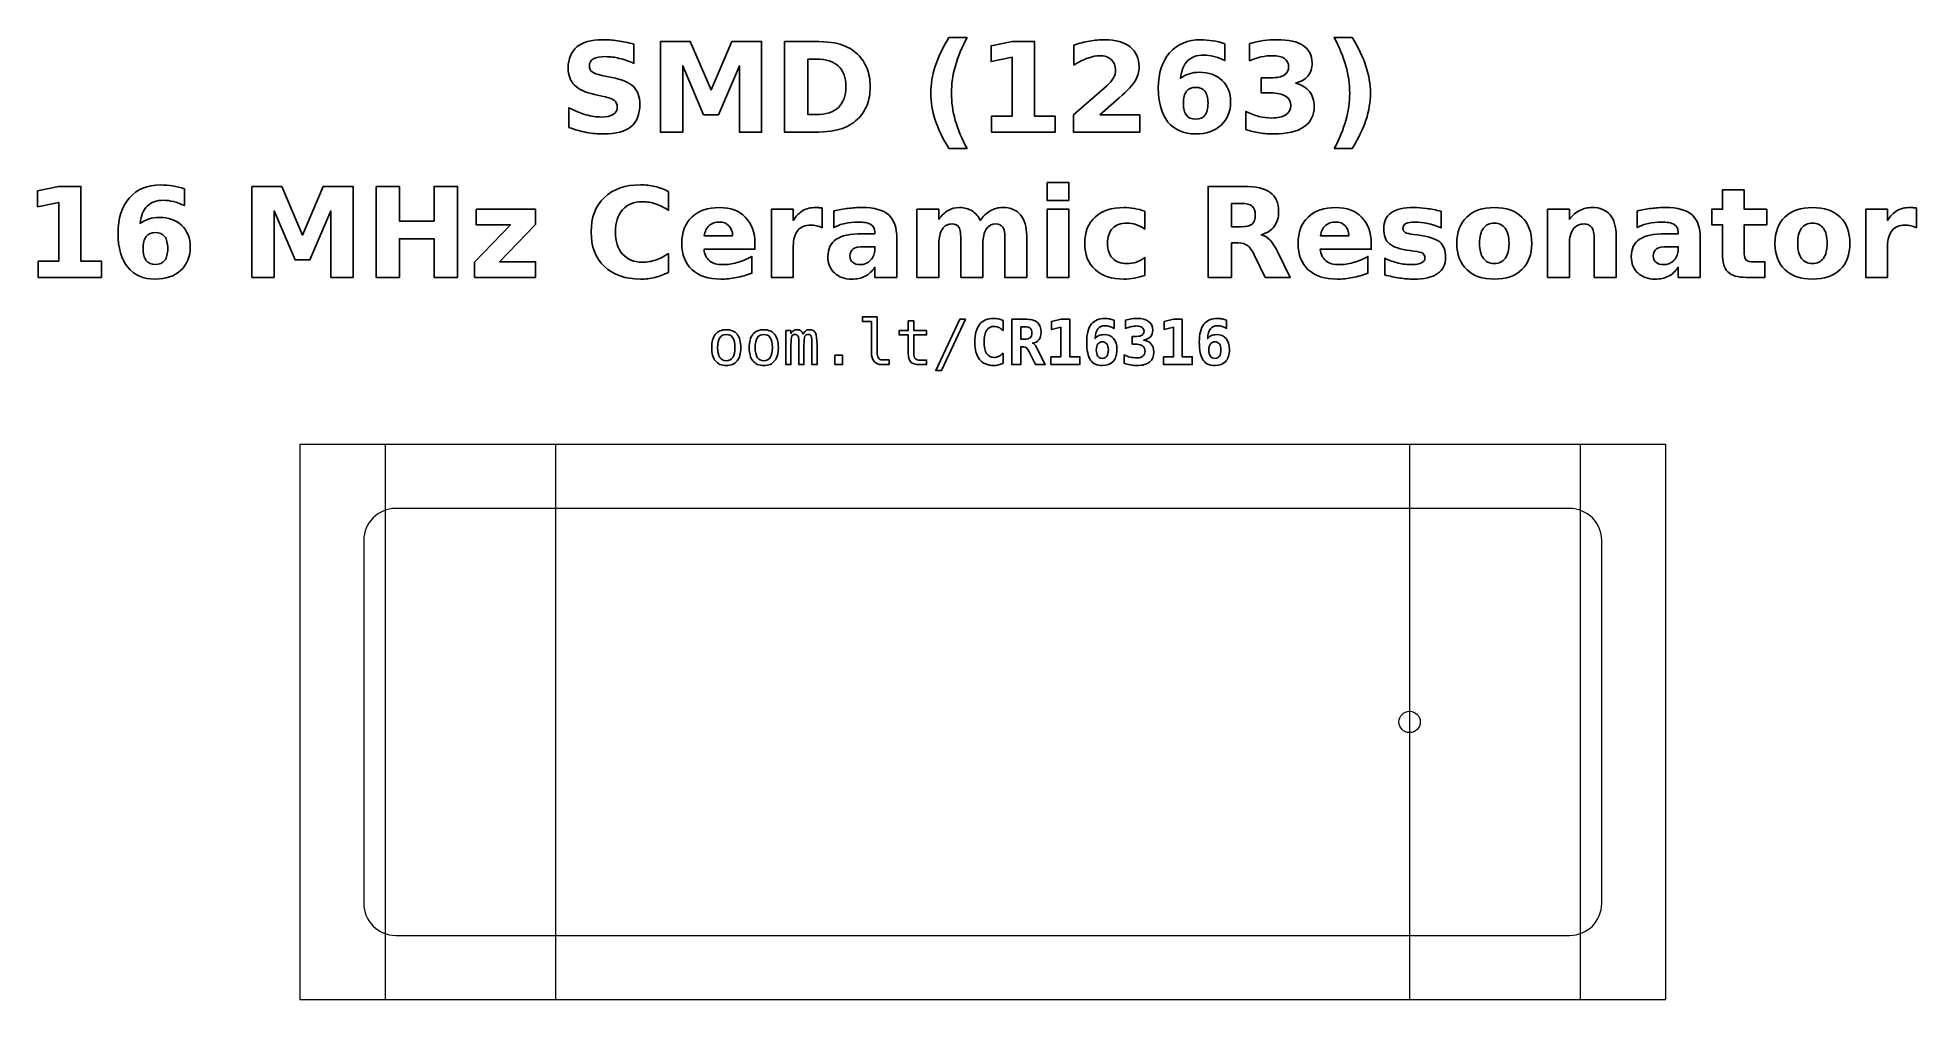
# Model space of a CAD drawing. Header units: centimetres. Extents: x -10.721 to -10.281, y -14.915 to -14.69.
import ezdxf

# ---------------------------------------------------------------- set-up
doc = ezdxf.new("R2010")
doc.units = ezdxf.units.CM
doc.header["$MEASUREMENT"] = 0
doc.layers.add('Layer 1', color=7, linetype='Continuous')

msp = doc.modelspace()

# ---------------------------------------------------------------- linework, layer by layer
at = {"layer": 'Layer 1', "color": 7, "lineweight": 9}
msp.add_ellipse((-10.4, -14.85), major_axis=(0, 0.0025), ratio=1, dxfattribs=at)
at = {"layer": 'Layer 1', "color": 250}
for points, knots in [([(-10.58171, -14.69124), (-10.58171, -14.69124), (-10.58171, -14.69574), (-10.58171, -14.69574), (-10.58171, -14.69574), (-10.58288, -14.69522), (-10.58402, -14.69483), (-10.58513, -14.69456), (-10.58513, -14.69456), (-10.58625, -14.69429), (-10.5873, -14.69416), (-10.58829, -14.69416), (-10.58829, -14.69416), (-10.5896, -14.69416), (-10.59057, -14.69434), (-10.5912, -14.6947), (-10.5912, -14.6947), (-10.59182, -14.69506), (-10.59214, -14.69562), (-10.59214, -14.69638), (-10.59214, -14.69638), (-10.59214, -14.69695), (-10.59193, -14.6974), (-10.5915, -14.69772), (-10.5915, -14.69772), (-10.59108, -14.69803), (-10.59031, -14.69831), (-10.5892, -14.69854), (-10.5892, -14.69854), (-10.5892, -14.69854), (-10.58686, -14.69901), (-10.58686, -14.69901), (-10.58686, -14.69901), (-10.58449, -14.69948), (-10.58281, -14.70021), (-10.58181, -14.70118), (-10.58181, -14.70118), (-10.58081, -14.70215), (-10.58031, -14.70353), (-10.58031, -14.70531), (-10.58031, -14.70531), (-10.58031, -14.70766), (-10.58101, -14.70941), (-10.5824, -14.71056), (-10.5824, -14.71056), (-10.58379, -14.7117), (-10.58592, -14.71227), (-10.58878, -14.71227), (-10.58878, -14.71227), (-10.59014, -14.71227), (-10.59149, -14.71215), (-10.59285, -14.71189), (-10.59285, -14.71189), (-10.59421, -14.71163), (-10.59557, -14.71125), (-10.59693, -14.71075), (-10.59693, -14.71075), (-10.59693, -14.71075), (-10.59693, -14.70612), (-10.59693, -14.70612), (-10.59693, -14.70612), (-10.59557, -14.70684), (-10.59425, -14.70738), (-10.59298, -14.70775), (-10.59298, -14.70775), (-10.59171, -14.70811), (-10.59049, -14.7083), (-10.58931, -14.7083), (-10.58931, -14.7083), (-10.58812, -14.7083), (-10.58719, -14.7081), (-10.58656, -14.7077), (-10.58656, -14.7077), (-10.58592, -14.7073), (-10.5856, -14.70673), (-10.5856, -14.70598), (-10.5856, -14.70598), (-10.5856, -14.70532), (-10.58582, -14.70481), (-10.58625, -14.70445), (-10.58625, -14.70445), (-10.58668, -14.70409), (-10.58755, -14.70376), (-10.58884, -14.70348), (-10.58884, -14.70348), (-10.58884, -14.70348), (-10.59097, -14.703), (-10.59097, -14.703), (-10.59097, -14.703), (-10.5931, -14.70255), (-10.59465, -14.70182), (-10.59564, -14.70082), (-10.59564, -14.70082), (-10.59662, -14.69983), (-10.59711, -14.69848), (-10.59711, -14.69679), (-10.59711, -14.69679), (-10.59711, -14.69467), (-10.59643, -14.69303), (-10.59506, -14.69189), (-10.59506, -14.69189), (-10.59369, -14.69075), (-10.59172, -14.69018), (-10.58915, -14.69018), (-10.58915, -14.69018), (-10.58798, -14.69018), (-10.58678, -14.69027), (-10.58554, -14.69044), (-10.58554, -14.69044), (-10.58431, -14.69062), (-10.58303, -14.69088), (-10.58171, -14.69124)], [0, 0, 0, 0, 0.035714, 0.035714, 0.035714, 0.035714, 0.071429, 0.071429, 0.071429, 0.071429, 0.107143, 0.107143, 0.107143, 0.107143, 0.142857, 0.142857, 0.142857, 0.142857, 0.178571, 0.178571, 0.178571, 0.178571, 0.214286, 0.214286, 0.214286, 0.214286, 0.25, 0.25, 0.25, 0.25, 0.285714, 0.285714, 0.285714, 0.285714, 0.321429, 0.321429, 0.321429, 0.321429, 0.357143, 0.357143, 0.357143, 0.357143, 0.392857, 0.392857, 0.392857, 0.392857, 0.428571, 0.428571, 0.428571, 0.428571, 0.464286, 0.464286, 0.464286, 0.464286, 0.5, 0.5, 0.5, 0.5, 0.535714, 0.535714, 0.535714, 0.535714, 0.571429, 0.571429, 0.571429, 0.571429, 0.607143, 0.607143, 0.607143, 0.607143, 0.642857, 0.642857, 0.642857, 0.642857, 0.678571, 0.678571, 0.678571, 0.678571, 0.714286, 0.714286, 0.714286, 0.714286, 0.75, 0.75, 0.75, 0.75, 0.785714, 0.785714, 0.785714, 0.785714, 0.821429, 0.821429, 0.821429, 0.821429, 0.857143, 0.857143, 0.857143, 0.857143, 0.892857, 0.892857, 0.892857, 0.892857, 0.928571, 0.928571, 0.928571, 0.928571, 0.964286, 0.964286, 0.964286, 0.964286, 1, 1, 1, 1]), ([(-10.57549, -14.69057), (-10.57549, -14.69057), (-10.5685, -14.69057), (-10.5685, -14.69057), (-10.5685, -14.69057), (-10.5685, -14.69057), (-10.56365, -14.70196), (-10.56365, -14.70196), (-10.56365, -14.70196), (-10.56365, -14.70196), (-10.55877, -14.69057), (-10.55877, -14.69057), (-10.55877, -14.69057), (-10.55877, -14.69057), (-10.5518, -14.69057), (-10.5518, -14.69057), (-10.5518, -14.69057), (-10.5518, -14.69057), (-10.5518, -14.71186), (-10.5518, -14.71186), (-10.5518, -14.71186), (-10.5518, -14.71186), (-10.55699, -14.71186), (-10.55699, -14.71186), (-10.55699, -14.71186), (-10.55699, -14.71186), (-10.55699, -14.69629), (-10.55699, -14.69629), (-10.55699, -14.69629), (-10.55699, -14.69629), (-10.5619, -14.70777), (-10.5619, -14.70777), (-10.5619, -14.70777), (-10.5619, -14.70777), (-10.56538, -14.70777), (-10.56538, -14.70777), (-10.56538, -14.70777), (-10.56538, -14.70777), (-10.57028, -14.69629), (-10.57028, -14.69629), (-10.57028, -14.69629), (-10.57028, -14.69629), (-10.57028, -14.71186), (-10.57028, -14.71186), (-10.57028, -14.71186), (-10.57028, -14.71186), (-10.57549, -14.71186), (-10.57549, -14.71186), (-10.57549, -14.71186), (-10.57549, -14.71186), (-10.57549, -14.69057), (-10.57549, -14.69057)], [0, 0, 0, 0, 0.076923, 0.076923, 0.076923, 0.076923, 0.153846, 0.153846, 0.153846, 0.153846, 0.230769, 0.230769, 0.230769, 0.230769, 0.307692, 0.307692, 0.307692, 0.307692, 0.384615, 0.384615, 0.384615, 0.384615, 0.461538, 0.461538, 0.461538, 0.461538, 0.538462, 0.538462, 0.538462, 0.538462, 0.615385, 0.615385, 0.615385, 0.615385, 0.692308, 0.692308, 0.692308, 0.692308, 0.769231, 0.769231, 0.769231, 0.769231, 0.846154, 0.846154, 0.846154, 0.846154, 0.923077, 0.923077, 0.923077, 0.923077, 1, 1, 1, 1]), ([(-10.54642, -14.69057), (-10.54642, -14.69057), (-10.54062, -14.69057), (-10.54062, -14.69057), (-10.54062, -14.69057), (-10.53739, -14.69057), (-10.53499, -14.69079), (-10.5334, -14.69126), (-10.5334, -14.69126), (-10.53182, -14.69172), (-10.53046, -14.6925), (-10.52933, -14.6936), (-10.52933, -14.6936), (-10.52833, -14.69456), (-10.52759, -14.69567), (-10.5271, -14.69693), (-10.5271, -14.69693), (-10.52662, -14.69818), (-10.52638, -14.6996), (-10.52638, -14.70119), (-10.52638, -14.70119), (-10.52638, -14.7028), (-10.52662, -14.70423), (-10.5271, -14.70549), (-10.5271, -14.70549), (-10.52759, -14.70675), (-10.52833, -14.70786), (-10.52933, -14.70882), (-10.52933, -14.70882), (-10.53047, -14.70993), (-10.53184, -14.71071), (-10.53344, -14.71117), (-10.53344, -14.71117), (-10.53504, -14.71163), (-10.53743, -14.71186), (-10.54062, -14.71186), (-10.54062, -14.71186), (-10.54062, -14.71186), (-10.54642, -14.71186), (-10.54642, -14.71186), (-10.54642, -14.71186), (-10.54642, -14.71186), (-10.54642, -14.69057), (-10.54642, -14.69057)], [0, 0, 0, 0, 0.090909, 0.090909, 0.090909, 0.090909, 0.181818, 0.181818, 0.181818, 0.181818, 0.272727, 0.272727, 0.272727, 0.272727, 0.363636, 0.363636, 0.363636, 0.363636, 0.454545, 0.454545, 0.454545, 0.454545, 0.545455, 0.545455, 0.545455, 0.545455, 0.636364, 0.636364, 0.636364, 0.636364, 0.727273, 0.727273, 0.727273, 0.727273, 0.818182, 0.818182, 0.818182, 0.818182, 0.909091, 0.909091, 0.909091, 0.909091, 1, 1, 1, 1]), ([(-10.50368, -14.71571), (-10.50368, -14.71571), (-10.50791, -14.71571), (-10.50791, -14.71571), (-10.50791, -14.71571), (-10.50937, -14.71336), (-10.51044, -14.71113), (-10.51114, -14.70901), (-10.51114, -14.70901), (-10.51183, -14.7069), (-10.51218, -14.7048), (-10.51218, -14.70272), (-10.51218, -14.70272), (-10.51218, -14.70063), (-10.51183, -14.69853), (-10.51113, -14.69639), (-10.51113, -14.69639), (-10.51043, -14.69426), (-10.50936, -14.69203), (-10.50791, -14.68969), (-10.50791, -14.68969), (-10.50791, -14.68969), (-10.50368, -14.68969), (-10.50368, -14.68969), (-10.50368, -14.68969), (-10.50489, -14.69195), (-10.50581, -14.69415), (-10.50641, -14.69631), (-10.50641, -14.69631), (-10.50702, -14.69846), (-10.50733, -14.70058), (-10.50733, -14.70269), (-10.50733, -14.70269), (-10.50733, -14.70479), (-10.50703, -14.70692), (-10.50642, -14.70908), (-10.50642, -14.70908), (-10.50582, -14.71124), (-10.5049, -14.71345), (-10.50368, -14.71571)], [0, 0, 0, 0, 0.1, 0.1, 0.1, 0.1, 0.2, 0.2, 0.2, 0.2, 0.3, 0.3, 0.3, 0.3, 0.4, 0.4, 0.4, 0.4, 0.5, 0.5, 0.5, 0.5, 0.6, 0.6, 0.6, 0.6, 0.7, 0.7, 0.7, 0.7, 0.8, 0.8, 0.8, 0.8, 0.9, 0.9, 0.9, 0.9, 1, 1, 1, 1]), ([(-10.49792, -14.70807), (-10.49792, -14.70807), (-10.49307, -14.70807), (-10.49307, -14.70807), (-10.49307, -14.70807), (-10.49307, -14.70807), (-10.49307, -14.6943), (-10.49307, -14.6943), (-10.49307, -14.6943), (-10.49307, -14.6943), (-10.49804, -14.69533), (-10.49804, -14.69533), (-10.49804, -14.69533), (-10.49804, -14.69533), (-10.49804, -14.69159), (-10.49804, -14.69159), (-10.49804, -14.69159), (-10.49804, -14.69159), (-10.4931, -14.69057), (-10.4931, -14.69057), (-10.4931, -14.69057), (-10.4931, -14.69057), (-10.48788, -14.69057), (-10.48788, -14.69057), (-10.48788, -14.69057), (-10.48788, -14.69057), (-10.48788, -14.70807), (-10.48788, -14.70807), (-10.48788, -14.70807), (-10.48788, -14.70807), (-10.48303, -14.70807), (-10.48303, -14.70807), (-10.48303, -14.70807), (-10.48303, -14.70807), (-10.48303, -14.71186), (-10.48303, -14.71186), (-10.48303, -14.71186), (-10.48303, -14.71186), (-10.49792, -14.71186), (-10.49792, -14.71186), (-10.49792, -14.71186), (-10.49792, -14.71186), (-10.49792, -14.70807), (-10.49792, -14.70807)], [0, 0, 0, 0, 0.090909, 0.090909, 0.090909, 0.090909, 0.181818, 0.181818, 0.181818, 0.181818, 0.272727, 0.272727, 0.272727, 0.272727, 0.363636, 0.363636, 0.363636, 0.363636, 0.454545, 0.454545, 0.454545, 0.454545, 0.545455, 0.545455, 0.545455, 0.545455, 0.636364, 0.636364, 0.636364, 0.636364, 0.727273, 0.727273, 0.727273, 0.727273, 0.818182, 0.818182, 0.818182, 0.818182, 0.909091, 0.909091, 0.909091, 0.909091, 1, 1, 1, 1]), ([(-10.47259, -14.70782), (-10.47259, -14.70782), (-10.46322, -14.70782), (-10.46322, -14.70782), (-10.46322, -14.70782), (-10.46322, -14.70782), (-10.46322, -14.71186), (-10.46322, -14.71186), (-10.46322, -14.71186), (-10.46322, -14.71186), (-10.4787, -14.71186), (-10.4787, -14.71186), (-10.4787, -14.71186), (-10.4787, -14.71186), (-10.4787, -14.70782), (-10.4787, -14.70782), (-10.4787, -14.70782), (-10.4787, -14.70782), (-10.47092, -14.70096), (-10.47092, -14.70096), (-10.47092, -14.70096), (-10.47023, -14.70034), (-10.46972, -14.69972), (-10.46938, -14.69912), (-10.46938, -14.69912), (-10.46905, -14.69853), (-10.46888, -14.6979), (-10.46888, -14.69725), (-10.46888, -14.69725), (-10.46888, -14.69626), (-10.46922, -14.69545), (-10.46989, -14.69485), (-10.46989, -14.69485), (-10.47056, -14.69424), (-10.47145, -14.69393), (-10.47256, -14.69393), (-10.47256, -14.69393), (-10.47342, -14.69393), (-10.47435, -14.69412), (-10.47537, -14.69448), (-10.47537, -14.69448), (-10.47639, -14.69485), (-10.47748, -14.6954), (-10.47864, -14.69612), (-10.47864, -14.69612), (-10.47864, -14.69612), (-10.47864, -14.69144), (-10.47864, -14.69144), (-10.47864, -14.69144), (-10.4774, -14.69103), (-10.47618, -14.69072), (-10.47497, -14.6905), (-10.47497, -14.6905), (-10.47377, -14.69029), (-10.47258, -14.69018), (-10.47142, -14.69018), (-10.47142, -14.69018), (-10.46887, -14.69018), (-10.46689, -14.69074), (-10.46548, -14.69187), (-10.46548, -14.69187), (-10.46407, -14.69299), (-10.46336, -14.69455), (-10.46336, -14.69656), (-10.46336, -14.69656), (-10.46336, -14.69772), (-10.46366, -14.6988), (-10.46426, -14.6998), (-10.46426, -14.6998), (-10.46486, -14.7008), (-10.46612, -14.70215), (-10.46804, -14.70383), (-10.46804, -14.70383), (-10.46804, -14.70383), (-10.47259, -14.70782), (-10.47259, -14.70782)], [0, 0, 0, 0, 0.052632, 0.052632, 0.052632, 0.052632, 0.105263, 0.105263, 0.105263, 0.105263, 0.157895, 0.157895, 0.157895, 0.157895, 0.210526, 0.210526, 0.210526, 0.210526, 0.263158, 0.263158, 0.263158, 0.263158, 0.315789, 0.315789, 0.315789, 0.315789, 0.368421, 0.368421, 0.368421, 0.368421, 0.421053, 0.421053, 0.421053, 0.421053, 0.473684, 0.473684, 0.473684, 0.473684, 0.526316, 0.526316, 0.526316, 0.526316, 0.578947, 0.578947, 0.578947, 0.578947, 0.631579, 0.631579, 0.631579, 0.631579, 0.684211, 0.684211, 0.684211, 0.684211, 0.736842, 0.736842, 0.736842, 0.736842, 0.789474, 0.789474, 0.789474, 0.789474, 0.842105, 0.842105, 0.842105, 0.842105, 0.894737, 0.894737, 0.894737, 0.894737, 0.947368, 0.947368, 0.947368, 0.947368, 1, 1, 1, 1]), ([(-10.44332, -14.69112), (-10.44332, -14.69112), (-10.44332, -14.69506), (-10.44332, -14.69506), (-10.44332, -14.69506), (-10.44423, -14.69463), (-10.44508, -14.69431), (-10.44588, -14.69411), (-10.44588, -14.69411), (-10.44667, -14.69391), (-10.44746, -14.6938), (-10.44822, -14.6938), (-10.44822, -14.6938), (-10.44985, -14.6938), (-10.45112, -14.69426), (-10.45204, -14.69517), (-10.45204, -14.69517), (-10.45295, -14.69607), (-10.45348, -14.69742), (-10.45364, -14.69921), (-10.45364, -14.69921), (-10.45301, -14.69874), (-10.45233, -14.69839), (-10.4516, -14.69816), (-10.4516, -14.69816), (-10.45087, -14.69793), (-10.45007, -14.69781), (-10.4492, -14.69781), (-10.4492, -14.69781), (-10.44702, -14.69781), (-10.44527, -14.69845), (-10.44393, -14.69972), (-10.44393, -14.69972), (-10.44259, -14.70099), (-10.44193, -14.70266), (-10.44193, -14.70473), (-10.44193, -14.70473), (-10.44193, -14.70701), (-10.44267, -14.70884), (-10.44417, -14.71021), (-10.44417, -14.71021), (-10.44566, -14.71159), (-10.44766, -14.71227), (-10.45017, -14.71227), (-10.45017, -14.71227), (-10.45293, -14.71227), (-10.45508, -14.71134), (-10.4566, -14.70947), (-10.4566, -14.70947), (-10.45811, -14.70761), (-10.45887, -14.70495), (-10.45887, -14.70152), (-10.45887, -14.70152), (-10.45887, -14.698), (-10.45798, -14.69524), (-10.45621, -14.69323), (-10.45621, -14.69323), (-10.45443, -14.69122), (-10.452, -14.69021), (-10.44891, -14.69021), (-10.44891, -14.69021), (-10.44793, -14.69021), (-10.44699, -14.69029), (-10.44606, -14.69044), (-10.44606, -14.69044), (-10.44514, -14.69059), (-10.44423, -14.69082), (-10.44332, -14.69112)], [0, 0, 0, 0, 0.058824, 0.058824, 0.058824, 0.058824, 0.117647, 0.117647, 0.117647, 0.117647, 0.176471, 0.176471, 0.176471, 0.176471, 0.235294, 0.235294, 0.235294, 0.235294, 0.294118, 0.294118, 0.294118, 0.294118, 0.352941, 0.352941, 0.352941, 0.352941, 0.411765, 0.411765, 0.411765, 0.411765, 0.470588, 0.470588, 0.470588, 0.470588, 0.529412, 0.529412, 0.529412, 0.529412, 0.588235, 0.588235, 0.588235, 0.588235, 0.647059, 0.647059, 0.647059, 0.647059, 0.705882, 0.705882, 0.705882, 0.705882, 0.764706, 0.764706, 0.764706, 0.764706, 0.823529, 0.823529, 0.823529, 0.823529, 0.882353, 0.882353, 0.882353, 0.882353, 0.941176, 0.941176, 0.941176, 0.941176, 1, 1, 1, 1]), ([(-10.42674, -14.70038), (-10.42531, -14.70075), (-10.42422, -14.70139), (-10.42347, -14.70231), (-10.42347, -14.70231), (-10.42273, -14.70323), (-10.42235, -14.70439), (-10.42235, -14.70581), (-10.42235, -14.70581), (-10.42235, -14.70792), (-10.42316, -14.70953), (-10.42478, -14.71063), (-10.42478, -14.71063), (-10.42639, -14.71172), (-10.42875, -14.71227), (-10.43185, -14.71227), (-10.43185, -14.71227), (-10.43295, -14.71227), (-10.43404, -14.71219), (-10.43514, -14.71201), (-10.43514, -14.71201), (-10.43624, -14.71184), (-10.43732, -14.71157), (-10.4384, -14.71122), (-10.4384, -14.71122), (-10.4384, -14.71122), (-10.4384, -14.70698), (-10.4384, -14.70698), (-10.4384, -14.70698), (-10.43737, -14.70749), (-10.43635, -14.70788), (-10.43534, -14.70815), (-10.43534, -14.70815), (-10.43433, -14.7084), (-10.43333, -14.70853), (-10.43235, -14.70853), (-10.43235, -14.70853), (-10.4309, -14.70853), (-10.42978, -14.70828), (-10.42901, -14.70778), (-10.42901, -14.70778), (-10.42823, -14.70727), (-10.42784, -14.70655), (-10.42784, -14.70561), (-10.42784, -14.70561), (-10.42784, -14.70464), (-10.42824, -14.70391), (-10.42904, -14.70341), (-10.42904, -14.70341), (-10.42983, -14.70291), (-10.431, -14.70266), (-10.43255, -14.70266), (-10.43255, -14.70266), (-10.43255, -14.70266), (-10.43475, -14.70266), (-10.43475, -14.70266), (-10.43475, -14.70266), (-10.43475, -14.70266), (-10.43475, -14.69912), (-10.43475, -14.69912), (-10.43475, -14.69912), (-10.43475, -14.69912), (-10.43244, -14.69912), (-10.43244, -14.69912), (-10.43244, -14.69912), (-10.43106, -14.69912), (-10.43003, -14.69891), (-10.42936, -14.69847), (-10.42936, -14.69847), (-10.42868, -14.69804), (-10.42834, -14.69738), (-10.42834, -14.6965), (-10.42834, -14.6965), (-10.42834, -14.69568), (-10.42867, -14.69505), (-10.42933, -14.69461), (-10.42933, -14.69461), (-10.42999, -14.69416), (-10.43091, -14.69393), (-10.43211, -14.69393), (-10.43211, -14.69393), (-10.43299, -14.69393), (-10.43388, -14.69403), (-10.43479, -14.69423), (-10.43479, -14.69423), (-10.43569, -14.69443), (-10.43659, -14.69473), (-10.43748, -14.69512), (-10.43748, -14.69512), (-10.43748, -14.69512), (-10.43748, -14.6911), (-10.43748, -14.6911), (-10.43748, -14.6911), (-10.4364, -14.69079), (-10.43533, -14.69056), (-10.43426, -14.69041), (-10.43426, -14.69041), (-10.43319, -14.69026), (-10.43215, -14.69018), (-10.43112, -14.69018), (-10.43112, -14.69018), (-10.42836, -14.69018), (-10.42629, -14.69063), (-10.42491, -14.69154), (-10.42491, -14.69154), (-10.42354, -14.69245), (-10.42285, -14.69382), (-10.42285, -14.69564), (-10.42285, -14.69564), (-10.42285, -14.69689), (-10.42318, -14.69791), (-10.42384, -14.6987), (-10.42384, -14.6987), (-10.42449, -14.69949), (-10.42546, -14.70005), (-10.42674, -14.70038)], [0, 0, 0, 0, 0.034483, 0.034483, 0.034483, 0.034483, 0.068966, 0.068966, 0.068966, 0.068966, 0.103448, 0.103448, 0.103448, 0.103448, 0.137931, 0.137931, 0.137931, 0.137931, 0.172414, 0.172414, 0.172414, 0.172414, 0.206897, 0.206897, 0.206897, 0.206897, 0.241379, 0.241379, 0.241379, 0.241379, 0.275862, 0.275862, 0.275862, 0.275862, 0.310345, 0.310345, 0.310345, 0.310345, 0.344828, 0.344828, 0.344828, 0.344828, 0.37931, 0.37931, 0.37931, 0.37931, 0.413793, 0.413793, 0.413793, 0.413793, 0.448276, 0.448276, 0.448276, 0.448276, 0.482759, 0.482759, 0.482759, 0.482759, 0.517241, 0.517241, 0.517241, 0.517241, 0.551724, 0.551724, 0.551724, 0.551724, 0.586207, 0.586207, 0.586207, 0.586207, 0.62069, 0.62069, 0.62069, 0.62069, 0.655172, 0.655172, 0.655172, 0.655172, 0.689655, 0.689655, 0.689655, 0.689655, 0.724138, 0.724138, 0.724138, 0.724138, 0.758621, 0.758621, 0.758621, 0.758621, 0.793103, 0.793103, 0.793103, 0.793103, 0.827586, 0.827586, 0.827586, 0.827586, 0.862069, 0.862069, 0.862069, 0.862069, 0.896552, 0.896552, 0.896552, 0.896552, 0.931034, 0.931034, 0.931034, 0.931034, 0.965517, 0.965517, 0.965517, 0.965517, 1, 1, 1, 1]), ([(-10.41768, -14.71571), (-10.41647, -14.71345), (-10.41555, -14.71124), (-10.41494, -14.70908), (-10.41494, -14.70908), (-10.41433, -14.70692), (-10.41403, -14.70479), (-10.41403, -14.70269), (-10.41403, -14.70269), (-10.41403, -14.70058), (-10.41433, -14.69846), (-10.41494, -14.69631), (-10.41494, -14.69631), (-10.41555, -14.69415), (-10.41647, -14.69195), (-10.41768, -14.68969), (-10.41768, -14.68969), (-10.41768, -14.68969), (-10.41345, -14.68969), (-10.41345, -14.68969), (-10.41345, -14.68969), (-10.412, -14.69203), (-10.41093, -14.69426), (-10.41023, -14.69639), (-10.41023, -14.69639), (-10.40953, -14.69853), (-10.40918, -14.70063), (-10.40918, -14.70272), (-10.40918, -14.70272), (-10.40918, -14.7048), (-10.40953, -14.7069), (-10.41022, -14.70901), (-10.41022, -14.70901), (-10.41092, -14.71113), (-10.41199, -14.71336), (-10.41345, -14.71571), (-10.41345, -14.71571), (-10.41345, -14.71571), (-10.41768, -14.71571), (-10.41768, -14.71571)], [0, 0, 0, 0, 0.1, 0.1, 0.1, 0.1, 0.2, 0.2, 0.2, 0.2, 0.3, 0.3, 0.3, 0.3, 0.4, 0.4, 0.4, 0.4, 0.5, 0.5, 0.5, 0.5, 0.6, 0.6, 0.6, 0.6, 0.7, 0.7, 0.7, 0.7, 0.8, 0.8, 0.8, 0.8, 0.9, 0.9, 0.9, 0.9, 1, 1, 1, 1]), ([(-10.54093, -14.69472), (-10.54093, -14.69472), (-10.54093, -14.70771), (-10.54093, -14.70771), (-10.54093, -14.70771), (-10.54093, -14.70771), (-10.53896, -14.70771), (-10.53896, -14.70771), (-10.53896, -14.70771), (-10.53671, -14.70771), (-10.535, -14.70715), (-10.53382, -14.70604), (-10.53382, -14.70604), (-10.53264, -14.70493), (-10.53204, -14.70331), (-10.53204, -14.70119), (-10.53204, -14.70119), (-10.53204, -14.69908), (-10.53263, -14.69747), (-10.53381, -14.69637), (-10.53381, -14.69637), (-10.53499, -14.69527), (-10.53671, -14.69472), (-10.53896, -14.69472), (-10.53896, -14.69472), (-10.53896, -14.69472), (-10.54093, -14.69472), (-10.54093, -14.69472)], [0, 0, 0, 0, 0.142857, 0.142857, 0.142857, 0.142857, 0.285714, 0.285714, 0.285714, 0.285714, 0.428571, 0.428571, 0.428571, 0.428571, 0.571429, 0.571429, 0.571429, 0.571429, 0.714286, 0.714286, 0.714286, 0.714286, 0.857143, 0.857143, 0.857143, 0.857143, 1, 1, 1, 1]), ([(-10.45011, -14.70135), (-10.45107, -14.70135), (-10.4518, -14.70166), (-10.45227, -14.70228), (-10.45227, -14.70228), (-10.45275, -14.70291), (-10.45299, -14.70384), (-10.45299, -14.70508), (-10.45299, -14.70508), (-10.45299, -14.70633), (-10.45275, -14.70726), (-10.45227, -14.70789), (-10.45227, -14.70789), (-10.4518, -14.70851), (-10.45107, -14.70882), (-10.45011, -14.70882), (-10.45011, -14.70882), (-10.44914, -14.70882), (-10.44842, -14.70851), (-10.44794, -14.70789), (-10.44794, -14.70789), (-10.44746, -14.70726), (-10.44722, -14.70633), (-10.44722, -14.70508), (-10.44722, -14.70508), (-10.44722, -14.70384), (-10.44746, -14.70291), (-10.44794, -14.70228), (-10.44794, -14.70228), (-10.44842, -14.70166), (-10.44914, -14.70135), (-10.45011, -14.70135)], [0, 0, 0, 0, 0.125, 0.125, 0.125, 0.125, 0.25, 0.25, 0.25, 0.25, 0.375, 0.375, 0.375, 0.375, 0.5, 0.5, 0.5, 0.5, 0.625, 0.625, 0.625, 0.625, 0.75, 0.75, 0.75, 0.75, 0.875, 0.875, 0.875, 0.875, 1, 1, 1, 1]), ([(-10.72128, -14.74207), (-10.72128, -14.74207), (-10.71643, -14.74207), (-10.71643, -14.74207), (-10.71643, -14.74207), (-10.71643, -14.74207), (-10.71643, -14.7283), (-10.71643, -14.7283), (-10.71643, -14.7283), (-10.71643, -14.7283), (-10.7214, -14.72933), (-10.7214, -14.72933), (-10.7214, -14.72933), (-10.7214, -14.72933), (-10.7214, -14.72559), (-10.7214, -14.72559), (-10.7214, -14.72559), (-10.7214, -14.72559), (-10.71646, -14.72457), (-10.71646, -14.72457), (-10.71646, -14.72457), (-10.71646, -14.72457), (-10.71124, -14.72457), (-10.71124, -14.72457), (-10.71124, -14.72457), (-10.71124, -14.72457), (-10.71124, -14.74207), (-10.71124, -14.74207), (-10.71124, -14.74207), (-10.71124, -14.74207), (-10.70639, -14.74207), (-10.70639, -14.74207), (-10.70639, -14.74207), (-10.70639, -14.74207), (-10.70639, -14.74586), (-10.70639, -14.74586), (-10.70639, -14.74586), (-10.70639, -14.74586), (-10.72128, -14.74586), (-10.72128, -14.74586), (-10.72128, -14.74586), (-10.72128, -14.74586), (-10.72128, -14.74207), (-10.72128, -14.74207)], [0, 0, 0, 0, 0.090909, 0.090909, 0.090909, 0.090909, 0.181818, 0.181818, 0.181818, 0.181818, 0.272727, 0.272727, 0.272727, 0.272727, 0.363636, 0.363636, 0.363636, 0.363636, 0.454545, 0.454545, 0.454545, 0.454545, 0.545455, 0.545455, 0.545455, 0.545455, 0.636364, 0.636364, 0.636364, 0.636364, 0.727273, 0.727273, 0.727273, 0.727273, 0.818182, 0.818182, 0.818182, 0.818182, 0.909091, 0.909091, 0.909091, 0.909091, 1, 1, 1, 1]), ([(-10.68701, -14.72512), (-10.68701, -14.72512), (-10.68701, -14.72906), (-10.68701, -14.72906), (-10.68701, -14.72906), (-10.68792, -14.72863), (-10.68877, -14.72831), (-10.68957, -14.72811), (-10.68957, -14.72811), (-10.69036, -14.72791), (-10.69115, -14.7278), (-10.69191, -14.7278), (-10.69191, -14.7278), (-10.69354, -14.7278), (-10.69481, -14.72826), (-10.69573, -14.72917), (-10.69573, -14.72917), (-10.69664, -14.73007), (-10.69717, -14.73142), (-10.69733, -14.73321), (-10.69733, -14.73321), (-10.6967, -14.73274), (-10.69602, -14.73239), (-10.69529, -14.73216), (-10.69529, -14.73216), (-10.69456, -14.73193), (-10.69376, -14.73181), (-10.69289, -14.73181), (-10.69289, -14.73181), (-10.69071, -14.73181), (-10.68896, -14.73245), (-10.68762, -14.73372), (-10.68762, -14.73372), (-10.68628, -14.73499), (-10.68562, -14.73666), (-10.68562, -14.73873), (-10.68562, -14.73873), (-10.68562, -14.74101), (-10.68636, -14.74284), (-10.68786, -14.74421), (-10.68786, -14.74421), (-10.68935, -14.74559), (-10.69135, -14.74627), (-10.69386, -14.74627), (-10.69386, -14.74627), (-10.69662, -14.74627), (-10.69877, -14.74534), (-10.70029, -14.74347), (-10.70029, -14.74347), (-10.7018, -14.74161), (-10.70256, -14.73895), (-10.70256, -14.73552), (-10.70256, -14.73552), (-10.70256, -14.732), (-10.70167, -14.72924), (-10.6999, -14.72723), (-10.6999, -14.72723), (-10.69812, -14.72522), (-10.69569, -14.72421), (-10.6926, -14.72421), (-10.6926, -14.72421), (-10.69162, -14.72421), (-10.69068, -14.72429), (-10.68975, -14.72444), (-10.68975, -14.72444), (-10.68883, -14.72459), (-10.68792, -14.72482), (-10.68701, -14.72512)], [0, 0, 0, 0, 0.058824, 0.058824, 0.058824, 0.058824, 0.117647, 0.117647, 0.117647, 0.117647, 0.176471, 0.176471, 0.176471, 0.176471, 0.235294, 0.235294, 0.235294, 0.235294, 0.294118, 0.294118, 0.294118, 0.294118, 0.352941, 0.352941, 0.352941, 0.352941, 0.411765, 0.411765, 0.411765, 0.411765, 0.470588, 0.470588, 0.470588, 0.470588, 0.529412, 0.529412, 0.529412, 0.529412, 0.588235, 0.588235, 0.588235, 0.588235, 0.647059, 0.647059, 0.647059, 0.647059, 0.705882, 0.705882, 0.705882, 0.705882, 0.764706, 0.764706, 0.764706, 0.764706, 0.823529, 0.823529, 0.823529, 0.823529, 0.882353, 0.882353, 0.882353, 0.882353, 0.941176, 0.941176, 0.941176, 0.941176, 1, 1, 1, 1]), ([(-10.67119, -14.72457), (-10.67119, -14.72457), (-10.6642, -14.72457), (-10.6642, -14.72457), (-10.6642, -14.72457), (-10.6642, -14.72457), (-10.65935, -14.73596), (-10.65935, -14.73596), (-10.65935, -14.73596), (-10.65935, -14.73596), (-10.65447, -14.72457), (-10.65447, -14.72457), (-10.65447, -14.72457), (-10.65447, -14.72457), (-10.6475, -14.72457), (-10.6475, -14.72457), (-10.6475, -14.72457), (-10.6475, -14.72457), (-10.6475, -14.74586), (-10.6475, -14.74586), (-10.6475, -14.74586), (-10.6475, -14.74586), (-10.65269, -14.74586), (-10.65269, -14.74586), (-10.65269, -14.74586), (-10.65269, -14.74586), (-10.65269, -14.73029), (-10.65269, -14.73029), (-10.65269, -14.73029), (-10.65269, -14.73029), (-10.6576, -14.74177), (-10.6576, -14.74177), (-10.6576, -14.74177), (-10.6576, -14.74177), (-10.66108, -14.74177), (-10.66108, -14.74177), (-10.66108, -14.74177), (-10.66108, -14.74177), (-10.66598, -14.73029), (-10.66598, -14.73029), (-10.66598, -14.73029), (-10.66598, -14.73029), (-10.66598, -14.74586), (-10.66598, -14.74586), (-10.66598, -14.74586), (-10.66598, -14.74586), (-10.67119, -14.74586), (-10.67119, -14.74586), (-10.67119, -14.74586), (-10.67119, -14.74586), (-10.67119, -14.72457), (-10.67119, -14.72457)], [0, 0, 0, 0, 0.076923, 0.076923, 0.076923, 0.076923, 0.153846, 0.153846, 0.153846, 0.153846, 0.230769, 0.230769, 0.230769, 0.230769, 0.307692, 0.307692, 0.307692, 0.307692, 0.384615, 0.384615, 0.384615, 0.384615, 0.461538, 0.461538, 0.461538, 0.461538, 0.538462, 0.538462, 0.538462, 0.538462, 0.615385, 0.615385, 0.615385, 0.615385, 0.692308, 0.692308, 0.692308, 0.692308, 0.769231, 0.769231, 0.769231, 0.769231, 0.846154, 0.846154, 0.846154, 0.846154, 0.923077, 0.923077, 0.923077, 0.923077, 1, 1, 1, 1]), ([(-10.64212, -14.72457), (-10.64212, -14.72457), (-10.63663, -14.72457), (-10.63663, -14.72457), (-10.63663, -14.72457), (-10.63663, -14.72457), (-10.63663, -14.73268), (-10.63663, -14.73268), (-10.63663, -14.73268), (-10.63663, -14.73268), (-10.62853, -14.73268), (-10.62853, -14.73268), (-10.62853, -14.73268), (-10.62853, -14.73268), (-10.62853, -14.72457), (-10.62853, -14.72457), (-10.62853, -14.72457), (-10.62853, -14.72457), (-10.62303, -14.72457), (-10.62303, -14.72457), (-10.62303, -14.72457), (-10.62303, -14.72457), (-10.62303, -14.74586), (-10.62303, -14.74586), (-10.62303, -14.74586), (-10.62303, -14.74586), (-10.62853, -14.74586), (-10.62853, -14.74586), (-10.62853, -14.74586), (-10.62853, -14.74586), (-10.62853, -14.73683), (-10.62853, -14.73683), (-10.62853, -14.73683), (-10.62853, -14.73683), (-10.63663, -14.73683), (-10.63663, -14.73683), (-10.63663, -14.73683), (-10.63663, -14.73683), (-10.63663, -14.74586), (-10.63663, -14.74586), (-10.63663, -14.74586), (-10.63663, -14.74586), (-10.64212, -14.74586), (-10.64212, -14.74586), (-10.64212, -14.74586), (-10.64212, -14.74586), (-10.64212, -14.72457), (-10.64212, -14.72457)], [0, 0, 0, 0, 0.083333, 0.083333, 0.083333, 0.083333, 0.166667, 0.166667, 0.166667, 0.166667, 0.25, 0.25, 0.25, 0.25, 0.333333, 0.333333, 0.333333, 0.333333, 0.416667, 0.416667, 0.416667, 0.416667, 0.5, 0.5, 0.5, 0.5, 0.583333, 0.583333, 0.583333, 0.583333, 0.666667, 0.666667, 0.666667, 0.666667, 0.75, 0.75, 0.75, 0.75, 0.833333, 0.833333, 0.833333, 0.833333, 0.916667, 0.916667, 0.916667, 0.916667, 1, 1, 1, 1]), ([(-10.57362, -14.74469), (-10.57463, -14.74521), (-10.57568, -14.74561), (-10.57677, -14.74587), (-10.57677, -14.74587), (-10.57786, -14.74614), (-10.57901, -14.74627), (-10.5802, -14.74627), (-10.5802, -14.74627), (-10.58374, -14.74627), (-10.58655, -14.74528), (-10.58862, -14.7433), (-10.58862, -14.7433), (-10.5907, -14.74132), (-10.59173, -14.73863), (-10.59173, -14.73523), (-10.59173, -14.73523), (-10.59173, -14.73183), (-10.5907, -14.72914), (-10.58862, -14.72716), (-10.58862, -14.72716), (-10.58655, -14.72517), (-10.58374, -14.72418), (-10.5802, -14.72418), (-10.5802, -14.72418), (-10.57901, -14.72418), (-10.57786, -14.72431), (-10.57677, -14.72458), (-10.57677, -14.72458), (-10.57568, -14.72485), (-10.57463, -14.72524), (-10.57362, -14.72576), (-10.57362, -14.72576), (-10.57362, -14.72576), (-10.57362, -14.73017), (-10.57362, -14.73017), (-10.57362, -14.73017), (-10.57464, -14.72947), (-10.57564, -14.72897), (-10.57663, -14.72865), (-10.57663, -14.72865), (-10.57762, -14.72832), (-10.57866, -14.72816), (-10.57975, -14.72816), (-10.57975, -14.72816), (-10.58171, -14.72816), (-10.58325, -14.72879), (-10.58437, -14.73004), (-10.58437, -14.73004), (-10.5855, -14.7313), (-10.58606, -14.73303), (-10.58606, -14.73523), (-10.58606, -14.73523), (-10.58606, -14.73743), (-10.5855, -14.73916), (-10.58437, -14.74041), (-10.58437, -14.74041), (-10.58325, -14.74167), (-10.58171, -14.7423), (-10.57975, -14.7423), (-10.57975, -14.7423), (-10.57866, -14.7423), (-10.57762, -14.74214), (-10.57663, -14.74181), (-10.57663, -14.74181), (-10.57564, -14.74149), (-10.57464, -14.74098), (-10.57362, -14.74029), (-10.57362, -14.74029), (-10.57362, -14.74029), (-10.57362, -14.74469), (-10.57362, -14.74469)], [0, 0, 0, 0, 0.055556, 0.055556, 0.055556, 0.055556, 0.111111, 0.111111, 0.111111, 0.111111, 0.166667, 0.166667, 0.166667, 0.166667, 0.222222, 0.222222, 0.222222, 0.222222, 0.277778, 0.277778, 0.277778, 0.277778, 0.333333, 0.333333, 0.333333, 0.333333, 0.388889, 0.388889, 0.388889, 0.388889, 0.444444, 0.444444, 0.444444, 0.444444, 0.5, 0.5, 0.5, 0.5, 0.555556, 0.555556, 0.555556, 0.555556, 0.611111, 0.611111, 0.611111, 0.611111, 0.666667, 0.666667, 0.666667, 0.666667, 0.722222, 0.722222, 0.722222, 0.722222, 0.777778, 0.777778, 0.777778, 0.777778, 0.833333, 0.833333, 0.833333, 0.833333, 0.888889, 0.888889, 0.888889, 0.888889, 0.944444, 0.944444, 0.944444, 0.944444, 1, 1, 1, 1]), ([(-10.48493, -14.72367), (-10.48493, -14.72367), (-10.47982, -14.72367), (-10.47982, -14.72367), (-10.47982, -14.72367), (-10.47982, -14.72367), (-10.47982, -14.72783), (-10.47982, -14.72783), (-10.47982, -14.72783), (-10.47982, -14.72783), (-10.48493, -14.72783), (-10.48493, -14.72783), (-10.48493, -14.72783), (-10.48493, -14.72783), (-10.48493, -14.72367), (-10.48493, -14.72367)], [0, 0, 0, 0, 0.25, 0.25, 0.25, 0.25, 0.5, 0.5, 0.5, 0.5, 0.75, 0.75, 0.75, 0.75, 1, 1, 1, 1]), ([(-10.44171, -14.7378), (-10.44171, -14.7378), (-10.44171, -14.74586), (-10.44171, -14.74586), (-10.44171, -14.74586), (-10.44171, -14.74586), (-10.4472, -14.74586), (-10.4472, -14.74586), (-10.4472, -14.74586), (-10.4472, -14.74586), (-10.4472, -14.72457), (-10.4472, -14.72457), (-10.4472, -14.72457), (-10.4472, -14.72457), (-10.43881, -14.72457), (-10.43881, -14.72457), (-10.43881, -14.72457), (-10.43601, -14.72457), (-10.43395, -14.72504), (-10.43264, -14.72598), (-10.43264, -14.72598), (-10.43133, -14.72692), (-10.43068, -14.72841), (-10.43068, -14.73044), (-10.43068, -14.73044), (-10.43068, -14.73185), (-10.43102, -14.73301), (-10.4317, -14.73391), (-10.4317, -14.73391), (-10.43238, -14.73481), (-10.43341, -14.73548), (-10.43477, -14.7359), (-10.43477, -14.7359), (-10.43402, -14.73608), (-10.43335, -14.73646), (-10.43275, -14.73707), (-10.43275, -14.73707), (-10.43216, -14.73767), (-10.43156, -14.73859), (-10.43095, -14.73981), (-10.43095, -14.73981), (-10.43095, -14.73981), (-10.42797, -14.74586), (-10.42797, -14.74586), (-10.42797, -14.74586), (-10.42797, -14.74586), (-10.43382, -14.74586), (-10.43382, -14.74586), (-10.43382, -14.74586), (-10.43382, -14.74586), (-10.43641, -14.74057), (-10.43641, -14.74057), (-10.43641, -14.74057), (-10.43694, -14.73951), (-10.43747, -14.73878), (-10.43801, -14.73839), (-10.43801, -14.73839), (-10.43854, -14.738), (-10.43926, -14.7378), (-10.44015, -14.7378), (-10.44015, -14.7378), (-10.44015, -14.7378), (-10.44171, -14.7378), (-10.44171, -14.7378)], [0, 0, 0, 0, 0.0625, 0.0625, 0.0625, 0.0625, 0.125, 0.125, 0.125, 0.125, 0.1875, 0.1875, 0.1875, 0.1875, 0.25, 0.25, 0.25, 0.25, 0.3125, 0.3125, 0.3125, 0.3125, 0.375, 0.375, 0.375, 0.375, 0.4375, 0.4375, 0.4375, 0.4375, 0.5, 0.5, 0.5, 0.5, 0.5625, 0.5625, 0.5625, 0.5625, 0.625, 0.625, 0.625, 0.625, 0.6875, 0.6875, 0.6875, 0.6875, 0.75, 0.75, 0.75, 0.75, 0.8125, 0.8125, 0.8125, 0.8125, 0.875, 0.875, 0.875, 0.875, 0.9375, 0.9375, 0.9375, 0.9375, 1, 1, 1, 1]), ([(-10.3216, -14.72535), (-10.3216, -14.72535), (-10.3216, -14.72989), (-10.3216, -14.72989), (-10.3216, -14.72989), (-10.3216, -14.72989), (-10.31633, -14.72989), (-10.31633, -14.72989), (-10.31633, -14.72989), (-10.31633, -14.72989), (-10.31633, -14.73354), (-10.31633, -14.73354), (-10.31633, -14.73354), (-10.31633, -14.73354), (-10.3216, -14.73354), (-10.3216, -14.73354), (-10.3216, -14.73354), (-10.3216, -14.73354), (-10.3216, -14.74031), (-10.3216, -14.74031), (-10.3216, -14.74031), (-10.3216, -14.74105), (-10.32145, -14.74156), (-10.32115, -14.74181), (-10.32115, -14.74181), (-10.32086, -14.74208), (-10.32028, -14.74221), (-10.3194, -14.74221), (-10.3194, -14.74221), (-10.3194, -14.74221), (-10.31678, -14.74221), (-10.31678, -14.74221), (-10.31678, -14.74221), (-10.31678, -14.74221), (-10.31678, -14.74586), (-10.31678, -14.74586), (-10.31678, -14.74586), (-10.31678, -14.74586), (-10.32115, -14.74586), (-10.32115, -14.74586), (-10.32115, -14.74586), (-10.32317, -14.74586), (-10.3246, -14.74544), (-10.32544, -14.7446), (-10.32544, -14.7446), (-10.32629, -14.74376), (-10.3267, -14.74233), (-10.3267, -14.74031), (-10.3267, -14.74031), (-10.3267, -14.74031), (-10.3267, -14.73354), (-10.3267, -14.73354), (-10.3267, -14.73354), (-10.3267, -14.73354), (-10.32924, -14.73354), (-10.32924, -14.73354), (-10.32924, -14.73354), (-10.32924, -14.73354), (-10.32924, -14.72989), (-10.32924, -14.72989), (-10.32924, -14.72989), (-10.32924, -14.72989), (-10.3267, -14.72989), (-10.3267, -14.72989), (-10.3267, -14.72989), (-10.3267, -14.72989), (-10.3267, -14.72535), (-10.3267, -14.72535), (-10.3267, -14.72535), (-10.3267, -14.72535), (-10.3216, -14.72535), (-10.3216, -14.72535)], [0, 0, 0, 0, 0.055556, 0.055556, 0.055556, 0.055556, 0.111111, 0.111111, 0.111111, 0.111111, 0.166667, 0.166667, 0.166667, 0.166667, 0.222222, 0.222222, 0.222222, 0.222222, 0.277778, 0.277778, 0.277778, 0.277778, 0.333333, 0.333333, 0.333333, 0.333333, 0.388889, 0.388889, 0.388889, 0.388889, 0.444444, 0.444444, 0.444444, 0.444444, 0.5, 0.5, 0.5, 0.5, 0.555556, 0.555556, 0.555556, 0.555556, 0.611111, 0.611111, 0.611111, 0.611111, 0.666667, 0.666667, 0.666667, 0.666667, 0.722222, 0.722222, 0.722222, 0.722222, 0.777778, 0.777778, 0.777778, 0.777778, 0.833333, 0.833333, 0.833333, 0.833333, 0.888889, 0.888889, 0.888889, 0.888889, 0.944444, 0.944444, 0.944444, 0.944444, 1, 1, 1, 1]), ([(-10.61869, -14.72989), (-10.61869, -14.72989), (-10.60475, -14.72989), (-10.60475, -14.72989), (-10.60475, -14.72989), (-10.60475, -14.72989), (-10.60475, -14.73345), (-10.60475, -14.73345), (-10.60475, -14.73345), (-10.60475, -14.73345), (-10.61317, -14.74221), (-10.61317, -14.74221), (-10.61317, -14.74221), (-10.61317, -14.74221), (-10.60475, -14.74221), (-10.60475, -14.74221), (-10.60475, -14.74221), (-10.60475, -14.74221), (-10.60475, -14.74586), (-10.60475, -14.74586), (-10.60475, -14.74586), (-10.60475, -14.74586), (-10.61905, -14.74586), (-10.61905, -14.74586), (-10.61905, -14.74586), (-10.61905, -14.74586), (-10.61905, -14.7423), (-10.61905, -14.7423), (-10.61905, -14.7423), (-10.61905, -14.7423), (-10.61063, -14.73354), (-10.61063, -14.73354), (-10.61063, -14.73354), (-10.61063, -14.73354), (-10.61869, -14.73354), (-10.61869, -14.73354), (-10.61869, -14.73354), (-10.61869, -14.73354), (-10.61869, -14.72989), (-10.61869, -14.72989)], [0, 0, 0, 0, 0.1, 0.1, 0.1, 0.1, 0.2, 0.2, 0.2, 0.2, 0.3, 0.3, 0.3, 0.3, 0.4, 0.4, 0.4, 0.4, 0.5, 0.5, 0.5, 0.5, 0.6, 0.6, 0.6, 0.6, 0.7, 0.7, 0.7, 0.7, 0.8, 0.8, 0.8, 0.8, 0.9, 0.9, 0.9, 0.9, 1, 1, 1, 1]), ([(-10.55335, -14.73783), (-10.55335, -14.73783), (-10.55335, -14.73929), (-10.55335, -14.73929), (-10.55335, -14.73929), (-10.55335, -14.73929), (-10.56529, -14.73929), (-10.56529, -14.73929), (-10.56529, -14.73929), (-10.56517, -14.74049), (-10.56473, -14.74138), (-10.56399, -14.74198), (-10.56399, -14.74198), (-10.56325, -14.74258), (-10.56221, -14.74288), (-10.56088, -14.74288), (-10.56088, -14.74288), (-10.55981, -14.74288), (-10.55871, -14.74272), (-10.55758, -14.7424), (-10.55758, -14.7424), (-10.55645, -14.74208), (-10.5553, -14.7416), (-10.55411, -14.74095), (-10.55411, -14.74095), (-10.55411, -14.74095), (-10.55411, -14.74489), (-10.55411, -14.74489), (-10.55411, -14.74489), (-10.55531, -14.74535), (-10.55652, -14.74569), (-10.55773, -14.74592), (-10.55773, -14.74592), (-10.55894, -14.74616), (-10.56014, -14.74627), (-10.56135, -14.74627), (-10.56135, -14.74627), (-10.56424, -14.74627), (-10.56649, -14.74554), (-10.56809, -14.74407), (-10.56809, -14.74407), (-10.56969, -14.7426), (-10.57049, -14.74054), (-10.57049, -14.73789), (-10.57049, -14.73789), (-10.57049, -14.73528), (-10.56971, -14.73324), (-10.56813, -14.73174), (-10.56813, -14.73174), (-10.56656, -14.73025), (-10.56439, -14.7295), (-10.56164, -14.7295), (-10.56164, -14.7295), (-10.55913, -14.7295), (-10.55712, -14.73026), (-10.55561, -14.73177), (-10.55561, -14.73177), (-10.55411, -14.73329), (-10.55335, -14.73531), (-10.55335, -14.73783)], [0, 0, 0, 0, 0.066667, 0.066667, 0.066667, 0.066667, 0.133333, 0.133333, 0.133333, 0.133333, 0.2, 0.2, 0.2, 0.2, 0.266667, 0.266667, 0.266667, 0.266667, 0.333333, 0.333333, 0.333333, 0.333333, 0.4, 0.4, 0.4, 0.4, 0.466667, 0.466667, 0.466667, 0.466667, 0.533333, 0.533333, 0.533333, 0.533333, 0.6, 0.6, 0.6, 0.6, 0.666667, 0.666667, 0.666667, 0.666667, 0.733333, 0.733333, 0.733333, 0.733333, 0.8, 0.8, 0.8, 0.8, 0.866667, 0.866667, 0.866667, 0.866667, 0.933333, 0.933333, 0.933333, 0.933333, 1, 1, 1, 1]), ([(-10.53762, -14.73424), (-10.53807, -14.73403), (-10.53851, -14.73387), (-10.53895, -14.73378), (-10.53895, -14.73378), (-10.53939, -14.73367), (-10.53984, -14.73363), (-10.54029, -14.73363), (-10.54029, -14.73363), (-10.5416, -14.73363), (-10.54261, -14.73404), (-10.54332, -14.73489), (-10.54332, -14.73489), (-10.54402, -14.73573), (-10.54438, -14.73694), (-10.54438, -14.7385), (-10.54438, -14.7385), (-10.54438, -14.7385), (-10.54438, -14.74586), (-10.54438, -14.74586), (-10.54438, -14.74586), (-10.54438, -14.74586), (-10.54949, -14.74586), (-10.54949, -14.74586), (-10.54949, -14.74586), (-10.54949, -14.74586), (-10.54949, -14.72989), (-10.54949, -14.72989), (-10.54949, -14.72989), (-10.54949, -14.72989), (-10.54438, -14.72989), (-10.54438, -14.72989), (-10.54438, -14.72989), (-10.54438, -14.72989), (-10.54438, -14.73251), (-10.54438, -14.73251), (-10.54438, -14.73251), (-10.54372, -14.73146), (-10.54297, -14.7307), (-10.54212, -14.73022), (-10.54212, -14.73022), (-10.54127, -14.72974), (-10.54025, -14.7295), (-10.53906, -14.7295), (-10.53906, -14.7295), (-10.53889, -14.7295), (-10.5387, -14.72951), (-10.5385, -14.72952), (-10.5385, -14.72952), (-10.5383, -14.72954), (-10.53801, -14.72957), (-10.53763, -14.72961), (-10.53763, -14.72961), (-10.53763, -14.72961), (-10.53762, -14.73424), (-10.53762, -14.73424)], [0, 0, 0, 0, 0.071429, 0.071429, 0.071429, 0.071429, 0.142857, 0.142857, 0.142857, 0.142857, 0.214286, 0.214286, 0.214286, 0.214286, 0.285714, 0.285714, 0.285714, 0.285714, 0.357143, 0.357143, 0.357143, 0.357143, 0.428571, 0.428571, 0.428571, 0.428571, 0.5, 0.5, 0.5, 0.5, 0.571429, 0.571429, 0.571429, 0.571429, 0.642857, 0.642857, 0.642857, 0.642857, 0.714286, 0.714286, 0.714286, 0.714286, 0.785714, 0.785714, 0.785714, 0.785714, 0.857143, 0.857143, 0.857143, 0.857143, 0.928571, 0.928571, 0.928571, 0.928571, 1, 1, 1, 1]), ([(-10.52012, -14.73674), (-10.52012, -14.73674), (-10.52012, -14.74586), (-10.52012, -14.74586), (-10.52012, -14.74586), (-10.52012, -14.74586), (-10.52527, -14.74586), (-10.52527, -14.74586), (-10.52527, -14.74586), (-10.52527, -14.74586), (-10.52527, -14.74349), (-10.52527, -14.74349), (-10.52527, -14.74349), (-10.52595, -14.74446), (-10.52672, -14.74517), (-10.52757, -14.74561), (-10.52757, -14.74561), (-10.52843, -14.74605), (-10.52947, -14.74627), (-10.5307, -14.74627), (-10.5307, -14.74627), (-10.53235, -14.74627), (-10.53369, -14.74579), (-10.53473, -14.74483), (-10.53473, -14.74483), (-10.53576, -14.74386), (-10.53627, -14.74261), (-10.53627, -14.74106), (-10.53627, -14.74106), (-10.53627, -14.7392), (-10.53563, -14.73782), (-10.53434, -14.73695), (-10.53434, -14.73695), (-10.53305, -14.73607), (-10.53103, -14.73563), (-10.52828, -14.73563), (-10.52828, -14.73563), (-10.52828, -14.73563), (-10.52527, -14.73563), (-10.52527, -14.73563), (-10.52527, -14.73563), (-10.52527, -14.73563), (-10.52527, -14.73523), (-10.52527, -14.73523), (-10.52527, -14.73523), (-10.52527, -14.73442), (-10.52558, -14.73384), (-10.52622, -14.73346), (-10.52622, -14.73346), (-10.52686, -14.73309), (-10.52785, -14.7329), (-10.5292, -14.7329), (-10.5292, -14.7329), (-10.5303, -14.7329), (-10.53131, -14.733), (-10.53225, -14.73322), (-10.53225, -14.73322), (-10.53319, -14.73344), (-10.53407, -14.73377), (-10.53488, -14.73421), (-10.53488, -14.73421), (-10.53488, -14.73421), (-10.53488, -14.73032), (-10.53488, -14.73032), (-10.53488, -14.73032), (-10.53378, -14.73005), (-10.53269, -14.72985), (-10.53158, -14.72971), (-10.53158, -14.72971), (-10.53048, -14.72957), (-10.52938, -14.7295), (-10.52828, -14.7295), (-10.52828, -14.7295), (-10.52539, -14.7295), (-10.52331, -14.73007), (-10.52203, -14.73121), (-10.52203, -14.73121), (-10.52075, -14.73234), (-10.52012, -14.73419), (-10.52012, -14.73674)], [0, 0, 0, 0, 0.05, 0.05, 0.05, 0.05, 0.1, 0.1, 0.1, 0.1, 0.15, 0.15, 0.15, 0.15, 0.2, 0.2, 0.2, 0.2, 0.25, 0.25, 0.25, 0.25, 0.3, 0.3, 0.3, 0.3, 0.35, 0.35, 0.35, 0.35, 0.4, 0.4, 0.4, 0.4, 0.45, 0.45, 0.45, 0.45, 0.5, 0.5, 0.5, 0.5, 0.55, 0.55, 0.55, 0.55, 0.6, 0.6, 0.6, 0.6, 0.65, 0.65, 0.65, 0.65, 0.7, 0.7, 0.7, 0.7, 0.75, 0.75, 0.75, 0.75, 0.8, 0.8, 0.8, 0.8, 0.85, 0.85, 0.85, 0.85, 0.9, 0.9, 0.9, 0.9, 0.95, 0.95, 0.95, 0.95, 1, 1, 1, 1]), ([(-10.50056, -14.73254), (-10.49991, -14.73155), (-10.49915, -14.7308), (-10.49826, -14.73028), (-10.49826, -14.73028), (-10.49737, -14.72976), (-10.49639, -14.7295), (-10.49533, -14.7295), (-10.49533, -14.7295), (-10.49349, -14.7295), (-10.4921, -14.73007), (-10.49114, -14.7312), (-10.49114, -14.7312), (-10.49018, -14.73233), (-10.4897, -14.73398), (-10.4897, -14.73613), (-10.4897, -14.73613), (-10.4897, -14.73613), (-10.4897, -14.74586), (-10.4897, -14.74586), (-10.4897, -14.74586), (-10.4897, -14.74586), (-10.49483, -14.74586), (-10.49483, -14.74586), (-10.49483, -14.74586), (-10.49483, -14.74586), (-10.49483, -14.73753), (-10.49483, -14.73753), (-10.49483, -14.73753), (-10.49482, -14.73741), (-10.49482, -14.73728), (-10.49481, -14.73715), (-10.49481, -14.73715), (-10.49481, -14.73701), (-10.4948, -14.73682), (-10.4948, -14.73658), (-10.4948, -14.73658), (-10.4948, -14.73545), (-10.49497, -14.73462), (-10.4953, -14.73412), (-10.4953, -14.73412), (-10.49564, -14.73361), (-10.49617, -14.73335), (-10.49691, -14.73335), (-10.49691, -14.73335), (-10.49788, -14.73335), (-10.49863, -14.73375), (-10.49916, -14.73455), (-10.49916, -14.73455), (-10.49969, -14.73535), (-10.49996, -14.7365), (-10.49998, -14.73802), (-10.49998, -14.73802), (-10.49998, -14.73802), (-10.49998, -14.74586), (-10.49998, -14.74586), (-10.49998, -14.74586), (-10.49998, -14.74586), (-10.50511, -14.74586), (-10.50511, -14.74586), (-10.50511, -14.74586), (-10.50511, -14.74586), (-10.50511, -14.73753), (-10.50511, -14.73753), (-10.50511, -14.73753), (-10.50511, -14.73576), (-10.50526, -14.73462), (-10.50557, -14.73412), (-10.50557, -14.73412), (-10.50587, -14.73361), (-10.50641, -14.73335), (-10.50719, -14.73335), (-10.50719, -14.73335), (-10.50818, -14.73335), (-10.50893, -14.73376), (-10.50946, -14.73456), (-10.50946, -14.73456), (-10.50999, -14.73536), (-10.51026, -14.73651), (-10.51026, -14.738), (-10.51026, -14.738), (-10.51026, -14.738), (-10.51026, -14.74586), (-10.51026, -14.74586), (-10.51026, -14.74586), (-10.51026, -14.74586), (-10.5154, -14.74586), (-10.5154, -14.74586), (-10.5154, -14.74586), (-10.5154, -14.74586), (-10.5154, -14.72989), (-10.5154, -14.72989), (-10.5154, -14.72989), (-10.5154, -14.72989), (-10.51026, -14.72989), (-10.51026, -14.72989), (-10.51026, -14.72989), (-10.51026, -14.72989), (-10.51026, -14.73223), (-10.51026, -14.73223), (-10.51026, -14.73223), (-10.50963, -14.73132), (-10.50891, -14.73065), (-10.5081, -14.73019), (-10.5081, -14.73019), (-10.50728, -14.72973), (-10.50639, -14.7295), (-10.50541, -14.7295), (-10.50541, -14.7295), (-10.50431, -14.7295), (-10.50333, -14.72977), (-10.50249, -14.7303), (-10.50249, -14.7303), (-10.50164, -14.73084), (-10.501, -14.73158), (-10.50056, -14.73254)], [0, 0, 0, 0, 0.034483, 0.034483, 0.034483, 0.034483, 0.068966, 0.068966, 0.068966, 0.068966, 0.103448, 0.103448, 0.103448, 0.103448, 0.137931, 0.137931, 0.137931, 0.137931, 0.172414, 0.172414, 0.172414, 0.172414, 0.206897, 0.206897, 0.206897, 0.206897, 0.241379, 0.241379, 0.241379, 0.241379, 0.275862, 0.275862, 0.275862, 0.275862, 0.310345, 0.310345, 0.310345, 0.310345, 0.344828, 0.344828, 0.344828, 0.344828, 0.37931, 0.37931, 0.37931, 0.37931, 0.413793, 0.413793, 0.413793, 0.413793, 0.448276, 0.448276, 0.448276, 0.448276, 0.482759, 0.482759, 0.482759, 0.482759, 0.517241, 0.517241, 0.517241, 0.517241, 0.551724, 0.551724, 0.551724, 0.551724, 0.586207, 0.586207, 0.586207, 0.586207, 0.62069, 0.62069, 0.62069, 0.62069, 0.655172, 0.655172, 0.655172, 0.655172, 0.689655, 0.689655, 0.689655, 0.689655, 0.724138, 0.724138, 0.724138, 0.724138, 0.758621, 0.758621, 0.758621, 0.758621, 0.793103, 0.793103, 0.793103, 0.793103, 0.827586, 0.827586, 0.827586, 0.827586, 0.862069, 0.862069, 0.862069, 0.862069, 0.896552, 0.896552, 0.896552, 0.896552, 0.931034, 0.931034, 0.931034, 0.931034, 0.965517, 0.965517, 0.965517, 0.965517, 1, 1, 1, 1]), ([(-10.48493, -14.72989), (-10.48493, -14.72989), (-10.47982, -14.72989), (-10.47982, -14.72989), (-10.47982, -14.72989), (-10.47982, -14.72989), (-10.47982, -14.74586), (-10.47982, -14.74586), (-10.47982, -14.74586), (-10.47982, -14.74586), (-10.48493, -14.74586), (-10.48493, -14.74586), (-10.48493, -14.74586), (-10.48493, -14.74586), (-10.48493, -14.72989), (-10.48493, -14.72989)], [0, 0, 0, 0, 0.25, 0.25, 0.25, 0.25, 0.5, 0.5, 0.5, 0.5, 0.75, 0.75, 0.75, 0.75, 1, 1, 1, 1]), ([(-10.46201, -14.73039), (-10.46201, -14.73039), (-10.46201, -14.73455), (-10.46201, -14.73455), (-10.46201, -14.73455), (-10.46271, -14.73407), (-10.4634, -14.73372), (-10.4641, -14.73349), (-10.4641, -14.73349), (-10.4648, -14.73327), (-10.46552, -14.73315), (-10.46628, -14.73315), (-10.46628, -14.73315), (-10.4677, -14.73315), (-10.46881, -14.73357), (-10.4696, -14.7344), (-10.4696, -14.7344), (-10.47039, -14.73523), (-10.47079, -14.7364), (-10.47079, -14.73789), (-10.47079, -14.73789), (-10.47079, -14.73938), (-10.47039, -14.74054), (-10.4696, -14.74138), (-10.4696, -14.74138), (-10.46881, -14.74221), (-10.4677, -14.74262), (-10.46628, -14.74262), (-10.46628, -14.74262), (-10.46548, -14.74262), (-10.46472, -14.74251), (-10.464, -14.74227), (-10.464, -14.74227), (-10.46328, -14.74203), (-10.46262, -14.74168), (-10.46201, -14.74121), (-10.46201, -14.74121), (-10.46201, -14.74121), (-10.46201, -14.74539), (-10.46201, -14.74539), (-10.46201, -14.74539), (-10.46281, -14.74568), (-10.46362, -14.7459), (-10.46444, -14.74605), (-10.46444, -14.74605), (-10.46526, -14.7462), (-10.46609, -14.74627), (-10.46692, -14.74627), (-10.46692, -14.74627), (-10.46979, -14.74627), (-10.47205, -14.74553), (-10.47367, -14.74405), (-10.47367, -14.74405), (-10.4753, -14.74258), (-10.47611, -14.74052), (-10.47611, -14.73789), (-10.47611, -14.73789), (-10.47611, -14.73526), (-10.4753, -14.7332), (-10.47367, -14.73172), (-10.47367, -14.73172), (-10.47205, -14.73024), (-10.46979, -14.7295), (-10.46692, -14.7295), (-10.46692, -14.7295), (-10.46608, -14.7295), (-10.46525, -14.72958), (-10.46444, -14.72972), (-10.46444, -14.72972), (-10.46363, -14.72987), (-10.46282, -14.73009), (-10.46201, -14.73039)], [0, 0, 0, 0, 0.055556, 0.055556, 0.055556, 0.055556, 0.111111, 0.111111, 0.111111, 0.111111, 0.166667, 0.166667, 0.166667, 0.166667, 0.222222, 0.222222, 0.222222, 0.222222, 0.277778, 0.277778, 0.277778, 0.277778, 0.333333, 0.333333, 0.333333, 0.333333, 0.388889, 0.388889, 0.388889, 0.388889, 0.444444, 0.444444, 0.444444, 0.444444, 0.5, 0.5, 0.5, 0.5, 0.555556, 0.555556, 0.555556, 0.555556, 0.611111, 0.611111, 0.611111, 0.611111, 0.666667, 0.666667, 0.666667, 0.666667, 0.722222, 0.722222, 0.722222, 0.722222, 0.777778, 0.777778, 0.777778, 0.777778, 0.833333, 0.833333, 0.833333, 0.833333, 0.888889, 0.888889, 0.888889, 0.888889, 0.944444, 0.944444, 0.944444, 0.944444, 1, 1, 1, 1]), ([(-10.43939, -14.73401), (-10.43824, -14.73401), (-10.43742, -14.7338), (-10.43692, -14.73337), (-10.43692, -14.73337), (-10.43642, -14.73294), (-10.43617, -14.73223), (-10.43617, -14.73125), (-10.43617, -14.73125), (-10.43617, -14.73029), (-10.43642, -14.72959), (-10.43692, -14.72917), (-10.43692, -14.72917), (-10.43742, -14.72875), (-10.43824, -14.72854), (-10.43939, -14.72854), (-10.43939, -14.72854), (-10.43939, -14.72854), (-10.44171, -14.72854), (-10.44171, -14.72854), (-10.44171, -14.72854), (-10.44171, -14.72854), (-10.44171, -14.73401), (-10.44171, -14.73401), (-10.44171, -14.73401), (-10.44171, -14.73401), (-10.43939, -14.73401), (-10.43939, -14.73401)], [0, 0, 0, 0, 0.142857, 0.142857, 0.142857, 0.142857, 0.285714, 0.285714, 0.285714, 0.285714, 0.428571, 0.428571, 0.428571, 0.428571, 0.571429, 0.571429, 0.571429, 0.571429, 0.714286, 0.714286, 0.714286, 0.714286, 0.857143, 0.857143, 0.857143, 0.857143, 1, 1, 1, 1]), ([(-10.40899, -14.73783), (-10.40899, -14.73783), (-10.40899, -14.73929), (-10.40899, -14.73929), (-10.40899, -14.73929), (-10.40899, -14.73929), (-10.42093, -14.73929), (-10.42093, -14.73929), (-10.42093, -14.73929), (-10.42081, -14.74049), (-10.42037, -14.74138), (-10.41963, -14.74198), (-10.41963, -14.74198), (-10.41889, -14.74258), (-10.41785, -14.74288), (-10.41652, -14.74288), (-10.41652, -14.74288), (-10.41545, -14.74288), (-10.41435, -14.74272), (-10.41322, -14.7424), (-10.41322, -14.7424), (-10.41209, -14.74208), (-10.41094, -14.7416), (-10.40975, -14.74095), (-10.40975, -14.74095), (-10.40975, -14.74095), (-10.40975, -14.74489), (-10.40975, -14.74489), (-10.40975, -14.74489), (-10.41095, -14.74535), (-10.41216, -14.74569), (-10.41337, -14.74592), (-10.41337, -14.74592), (-10.41458, -14.74616), (-10.41578, -14.74627), (-10.41699, -14.74627), (-10.41699, -14.74627), (-10.41988, -14.74627), (-10.42213, -14.74554), (-10.42373, -14.74407), (-10.42373, -14.74407), (-10.42533, -14.7426), (-10.42613, -14.74054), (-10.42613, -14.73789), (-10.42613, -14.73789), (-10.42613, -14.73528), (-10.42535, -14.73324), (-10.42377, -14.73174), (-10.42377, -14.73174), (-10.4222, -14.73025), (-10.42003, -14.7295), (-10.41728, -14.7295), (-10.41728, -14.7295), (-10.41477, -14.7295), (-10.41276, -14.73026), (-10.41125, -14.73177), (-10.41125, -14.73177), (-10.40975, -14.73329), (-10.40899, -14.73531), (-10.40899, -14.73783)], [0, 0, 0, 0, 0.066667, 0.066667, 0.066667, 0.066667, 0.133333, 0.133333, 0.133333, 0.133333, 0.2, 0.2, 0.2, 0.2, 0.266667, 0.266667, 0.266667, 0.266667, 0.333333, 0.333333, 0.333333, 0.333333, 0.4, 0.4, 0.4, 0.4, 0.466667, 0.466667, 0.466667, 0.466667, 0.533333, 0.533333, 0.533333, 0.533333, 0.6, 0.6, 0.6, 0.6, 0.666667, 0.666667, 0.666667, 0.666667, 0.733333, 0.733333, 0.733333, 0.733333, 0.8, 0.8, 0.8, 0.8, 0.866667, 0.866667, 0.866667, 0.866667, 0.933333, 0.933333, 0.933333, 0.933333, 1, 1, 1, 1]), ([(-10.39264, -14.73038), (-10.39264, -14.73038), (-10.39264, -14.73426), (-10.39264, -14.73426), (-10.39264, -14.73426), (-10.39374, -14.73381), (-10.39479, -14.73347), (-10.39581, -14.73324), (-10.39581, -14.73324), (-10.39683, -14.73301), (-10.39779, -14.7329), (-10.39869, -14.7329), (-10.39869, -14.7329), (-10.39966, -14.7329), (-10.40038, -14.73302), (-10.40085, -14.73326), (-10.40085, -14.73326), (-10.40132, -14.7335), (-10.40156, -14.73387), (-10.40156, -14.73438), (-10.40156, -14.73438), (-10.40156, -14.73479), (-10.40138, -14.7351), (-10.40102, -14.73532), (-10.40102, -14.73532), (-10.40067, -14.73554), (-10.40002, -14.7357), (-10.3991, -14.7358), (-10.3991, -14.7358), (-10.3991, -14.7358), (-10.3982, -14.73593), (-10.3982, -14.73593), (-10.3982, -14.73593), (-10.39559, -14.73626), (-10.39383, -14.73681), (-10.39293, -14.73757), (-10.39293, -14.73757), (-10.39203, -14.73833), (-10.39157, -14.73953), (-10.39157, -14.74115), (-10.39157, -14.74115), (-10.39157, -14.74286), (-10.3922, -14.74414), (-10.39346, -14.74499), (-10.39346, -14.74499), (-10.39471, -14.74585), (-10.39658, -14.74627), (-10.39908, -14.74627), (-10.39908, -14.74627), (-10.40013, -14.74627), (-10.40122, -14.74619), (-10.40235, -14.74603), (-10.40235, -14.74603), (-10.40348, -14.74586), (-10.40463, -14.74561), (-10.40582, -14.74528), (-10.40582, -14.74528), (-10.40582, -14.74528), (-10.40582, -14.7414), (-10.40582, -14.7414), (-10.40582, -14.7414), (-10.40481, -14.74189), (-10.40376, -14.74226), (-10.40269, -14.74251), (-10.40269, -14.74251), (-10.40162, -14.74276), (-10.40054, -14.74288), (-10.39943, -14.74288), (-10.39943, -14.74288), (-10.39843, -14.74288), (-10.39768, -14.74274), (-10.39718, -14.74247), (-10.39718, -14.74247), (-10.39667, -14.74219), (-10.39642, -14.74178), (-10.39642, -14.74124), (-10.39642, -14.74124), (-10.39642, -14.74078), (-10.3966, -14.74044), (-10.39694, -14.74022), (-10.39694, -14.74022), (-10.39729, -14.73999), (-10.39798, -14.73982), (-10.39902, -14.7397), (-10.39902, -14.7397), (-10.39902, -14.7397), (-10.39992, -14.73958), (-10.39992, -14.73958), (-10.39992, -14.73958), (-10.40219, -14.7393), (-10.40378, -14.73877), (-10.4047, -14.738), (-10.4047, -14.738), (-10.40561, -14.73723), (-10.40607, -14.73606), (-10.40607, -14.73449), (-10.40607, -14.73449), (-10.40607, -14.7328), (-10.40549, -14.73155), (-10.40433, -14.73073), (-10.40433, -14.73073), (-10.40316, -14.72991), (-10.40139, -14.7295), (-10.39899, -14.7295), (-10.39899, -14.7295), (-10.39805, -14.7295), (-10.39706, -14.72958), (-10.39602, -14.72972), (-10.39602, -14.72972), (-10.39499, -14.72986), (-10.39386, -14.73008), (-10.39264, -14.73038)], [0, 0, 0, 0, 0.035714, 0.035714, 0.035714, 0.035714, 0.071429, 0.071429, 0.071429, 0.071429, 0.107143, 0.107143, 0.107143, 0.107143, 0.142857, 0.142857, 0.142857, 0.142857, 0.178571, 0.178571, 0.178571, 0.178571, 0.214286, 0.214286, 0.214286, 0.214286, 0.25, 0.25, 0.25, 0.25, 0.285714, 0.285714, 0.285714, 0.285714, 0.321429, 0.321429, 0.321429, 0.321429, 0.357143, 0.357143, 0.357143, 0.357143, 0.392857, 0.392857, 0.392857, 0.392857, 0.428571, 0.428571, 0.428571, 0.428571, 0.464286, 0.464286, 0.464286, 0.464286, 0.5, 0.5, 0.5, 0.5, 0.535714, 0.535714, 0.535714, 0.535714, 0.571429, 0.571429, 0.571429, 0.571429, 0.607143, 0.607143, 0.607143, 0.607143, 0.642857, 0.642857, 0.642857, 0.642857, 0.678571, 0.678571, 0.678571, 0.678571, 0.714286, 0.714286, 0.714286, 0.714286, 0.75, 0.75, 0.75, 0.75, 0.785714, 0.785714, 0.785714, 0.785714, 0.821429, 0.821429, 0.821429, 0.821429, 0.857143, 0.857143, 0.857143, 0.857143, 0.892857, 0.892857, 0.892857, 0.892857, 0.928571, 0.928571, 0.928571, 0.928571, 0.964286, 0.964286, 0.964286, 0.964286, 1, 1, 1, 1]), ([(-10.38015, -14.7295), (-10.3774, -14.7295), (-10.37525, -14.73024), (-10.37371, -14.73173), (-10.37371, -14.73173), (-10.37216, -14.73321), (-10.37139, -14.73526), (-10.37139, -14.73789), (-10.37139, -14.73789), (-10.37139, -14.74051), (-10.37216, -14.74256), (-10.37371, -14.74405), (-10.37371, -14.74405), (-10.37525, -14.74553), (-10.3774, -14.74627), (-10.38015, -14.74627), (-10.38015, -14.74627), (-10.3829, -14.74627), (-10.38506, -14.74553), (-10.38661, -14.74405), (-10.38661, -14.74405), (-10.38817, -14.74256), (-10.38894, -14.74051), (-10.38894, -14.73789), (-10.38894, -14.73789), (-10.38894, -14.73526), (-10.38817, -14.73321), (-10.38661, -14.73173), (-10.38661, -14.73173), (-10.38506, -14.73024), (-10.3829, -14.7295), (-10.38015, -14.7295)], [0, 0, 0, 0, 0.125, 0.125, 0.125, 0.125, 0.25, 0.25, 0.25, 0.25, 0.375, 0.375, 0.375, 0.375, 0.5, 0.5, 0.5, 0.5, 0.625, 0.625, 0.625, 0.625, 0.75, 0.75, 0.75, 0.75, 0.875, 0.875, 0.875, 0.875, 1, 1, 1, 1]), ([(-10.35162, -14.73613), (-10.35162, -14.73613), (-10.35162, -14.74586), (-10.35162, -14.74586), (-10.35162, -14.74586), (-10.35162, -14.74586), (-10.35675, -14.74586), (-10.35675, -14.74586), (-10.35675, -14.74586), (-10.35675, -14.74586), (-10.35675, -14.74428), (-10.35675, -14.74428), (-10.35675, -14.74428), (-10.35675, -14.74428), (-10.35675, -14.73842), (-10.35675, -14.73842), (-10.35675, -14.73842), (-10.35675, -14.73704), (-10.35678, -14.73608), (-10.35684, -14.73556), (-10.35684, -14.73556), (-10.35691, -14.73504), (-10.35701, -14.73466), (-10.35717, -14.73441), (-10.35717, -14.73441), (-10.35737, -14.73407), (-10.35764, -14.73382), (-10.35798, -14.73363), (-10.35798, -14.73363), (-10.35832, -14.73345), (-10.35871, -14.73335), (-10.35915, -14.73335), (-10.35915, -14.73335), (-10.36021, -14.73335), (-10.36105, -14.73376), (-10.36166, -14.73458), (-10.36166, -14.73458), (-10.36227, -14.73541), (-10.36257, -14.73655), (-10.36257, -14.738), (-10.36257, -14.738), (-10.36257, -14.738), (-10.36257, -14.74586), (-10.36257, -14.74586), (-10.36257, -14.74586), (-10.36257, -14.74586), (-10.36768, -14.74586), (-10.36768, -14.74586), (-10.36768, -14.74586), (-10.36768, -14.74586), (-10.36768, -14.72989), (-10.36768, -14.72989), (-10.36768, -14.72989), (-10.36768, -14.72989), (-10.36257, -14.72989), (-10.36257, -14.72989), (-10.36257, -14.72989), (-10.36257, -14.72989), (-10.36257, -14.73223), (-10.36257, -14.73223), (-10.36257, -14.73223), (-10.3618, -14.73129), (-10.36098, -14.73061), (-10.36012, -14.73016), (-10.36012, -14.73016), (-10.35925, -14.72972), (-10.3583, -14.7295), (-10.35725, -14.7295), (-10.35725, -14.7295), (-10.3554, -14.7295), (-10.35401, -14.73007), (-10.35305, -14.7312), (-10.35305, -14.7312), (-10.35209, -14.73233), (-10.35162, -14.73398), (-10.35162, -14.73613)], [0, 0, 0, 0, 0.052632, 0.052632, 0.052632, 0.052632, 0.105263, 0.105263, 0.105263, 0.105263, 0.157895, 0.157895, 0.157895, 0.157895, 0.210526, 0.210526, 0.210526, 0.210526, 0.263158, 0.263158, 0.263158, 0.263158, 0.315789, 0.315789, 0.315789, 0.315789, 0.368421, 0.368421, 0.368421, 0.368421, 0.421053, 0.421053, 0.421053, 0.421053, 0.473684, 0.473684, 0.473684, 0.473684, 0.526316, 0.526316, 0.526316, 0.526316, 0.578947, 0.578947, 0.578947, 0.578947, 0.631579, 0.631579, 0.631579, 0.631579, 0.684211, 0.684211, 0.684211, 0.684211, 0.736842, 0.736842, 0.736842, 0.736842, 0.789474, 0.789474, 0.789474, 0.789474, 0.842105, 0.842105, 0.842105, 0.842105, 0.894737, 0.894737, 0.894737, 0.894737, 0.947368, 0.947368, 0.947368, 0.947368, 1, 1, 1, 1]), ([(-10.33193, -14.73674), (-10.33193, -14.73674), (-10.33193, -14.74586), (-10.33193, -14.74586), (-10.33193, -14.74586), (-10.33193, -14.74586), (-10.33708, -14.74586), (-10.33708, -14.74586), (-10.33708, -14.74586), (-10.33708, -14.74586), (-10.33708, -14.74349), (-10.33708, -14.74349), (-10.33708, -14.74349), (-10.33776, -14.74446), (-10.33853, -14.74517), (-10.33938, -14.74561), (-10.33938, -14.74561), (-10.34024, -14.74605), (-10.34128, -14.74627), (-10.34251, -14.74627), (-10.34251, -14.74627), (-10.34416, -14.74627), (-10.3455, -14.74579), (-10.34654, -14.74483), (-10.34654, -14.74483), (-10.34757, -14.74386), (-10.34808, -14.74261), (-10.34808, -14.74106), (-10.34808, -14.74106), (-10.34808, -14.7392), (-10.34744, -14.73782), (-10.34615, -14.73695), (-10.34615, -14.73695), (-10.34486, -14.73607), (-10.34284, -14.73563), (-10.34009, -14.73563), (-10.34009, -14.73563), (-10.34009, -14.73563), (-10.33708, -14.73563), (-10.33708, -14.73563), (-10.33708, -14.73563), (-10.33708, -14.73563), (-10.33708, -14.73523), (-10.33708, -14.73523), (-10.33708, -14.73523), (-10.33708, -14.73442), (-10.33739, -14.73384), (-10.33803, -14.73346), (-10.33803, -14.73346), (-10.33867, -14.73309), (-10.33966, -14.7329), (-10.34101, -14.7329), (-10.34101, -14.7329), (-10.34211, -14.7329), (-10.34312, -14.733), (-10.34406, -14.73322), (-10.34406, -14.73322), (-10.345, -14.73344), (-10.34588, -14.73377), (-10.34669, -14.73421), (-10.34669, -14.73421), (-10.34669, -14.73421), (-10.34669, -14.73032), (-10.34669, -14.73032), (-10.34669, -14.73032), (-10.34559, -14.73005), (-10.3445, -14.72985), (-10.34339, -14.72971), (-10.34339, -14.72971), (-10.34229, -14.72957), (-10.34119, -14.7295), (-10.34009, -14.7295), (-10.34009, -14.7295), (-10.3372, -14.7295), (-10.33512, -14.73007), (-10.33384, -14.73121), (-10.33384, -14.73121), (-10.33256, -14.73234), (-10.33193, -14.73419), (-10.33193, -14.73674)], [0, 0, 0, 0, 0.05, 0.05, 0.05, 0.05, 0.1, 0.1, 0.1, 0.1, 0.15, 0.15, 0.15, 0.15, 0.2, 0.2, 0.2, 0.2, 0.25, 0.25, 0.25, 0.25, 0.3, 0.3, 0.3, 0.3, 0.35, 0.35, 0.35, 0.35, 0.4, 0.4, 0.4, 0.4, 0.45, 0.45, 0.45, 0.45, 0.5, 0.5, 0.5, 0.5, 0.55, 0.55, 0.55, 0.55, 0.6, 0.6, 0.6, 0.6, 0.65, 0.65, 0.65, 0.65, 0.7, 0.7, 0.7, 0.7, 0.75, 0.75, 0.75, 0.75, 0.8, 0.8, 0.8, 0.8, 0.85, 0.85, 0.85, 0.85, 0.9, 0.9, 0.9, 0.9, 0.95, 0.95, 0.95, 0.95, 1, 1, 1, 1]), ([(-10.30562, -14.7295), (-10.30287, -14.7295), (-10.30072, -14.73024), (-10.29918, -14.73173), (-10.29918, -14.73173), (-10.29763, -14.73321), (-10.29686, -14.73526), (-10.29686, -14.73789), (-10.29686, -14.73789), (-10.29686, -14.74051), (-10.29763, -14.74256), (-10.29918, -14.74405), (-10.29918, -14.74405), (-10.30072, -14.74553), (-10.30287, -14.74627), (-10.30562, -14.74627), (-10.30562, -14.74627), (-10.30837, -14.74627), (-10.31053, -14.74553), (-10.31208, -14.74405), (-10.31208, -14.74405), (-10.31364, -14.74256), (-10.31441, -14.74051), (-10.31441, -14.73789), (-10.31441, -14.73789), (-10.31441, -14.73526), (-10.31364, -14.73321), (-10.31208, -14.73173), (-10.31208, -14.73173), (-10.31053, -14.73024), (-10.30837, -14.7295), (-10.30562, -14.7295)], [0, 0, 0, 0, 0.125, 0.125, 0.125, 0.125, 0.25, 0.25, 0.25, 0.25, 0.375, 0.375, 0.375, 0.375, 0.5, 0.5, 0.5, 0.5, 0.625, 0.625, 0.625, 0.625, 0.75, 0.75, 0.75, 0.75, 0.875, 0.875, 0.875, 0.875, 1, 1, 1, 1]), ([(-10.28128, -14.73424), (-10.28173, -14.73403), (-10.28217, -14.73387), (-10.28261, -14.73378), (-10.28261, -14.73378), (-10.28305, -14.73367), (-10.2835, -14.73363), (-10.28395, -14.73363), (-10.28395, -14.73363), (-10.28526, -14.73363), (-10.28627, -14.73404), (-10.28698, -14.73489), (-10.28698, -14.73489), (-10.28768, -14.73573), (-10.28804, -14.73694), (-10.28804, -14.7385), (-10.28804, -14.7385), (-10.28804, -14.7385), (-10.28804, -14.74586), (-10.28804, -14.74586), (-10.28804, -14.74586), (-10.28804, -14.74586), (-10.29315, -14.74586), (-10.29315, -14.74586), (-10.29315, -14.74586), (-10.29315, -14.74586), (-10.29315, -14.72989), (-10.29315, -14.72989), (-10.29315, -14.72989), (-10.29315, -14.72989), (-10.28804, -14.72989), (-10.28804, -14.72989), (-10.28804, -14.72989), (-10.28804, -14.72989), (-10.28804, -14.73251), (-10.28804, -14.73251), (-10.28804, -14.73251), (-10.28738, -14.73146), (-10.28663, -14.7307), (-10.28578, -14.73022), (-10.28578, -14.73022), (-10.28493, -14.72974), (-10.28391, -14.7295), (-10.28272, -14.7295), (-10.28272, -14.7295), (-10.28255, -14.7295), (-10.28236, -14.72951), (-10.28216, -14.72952), (-10.28216, -14.72952), (-10.28196, -14.72954), (-10.28167, -14.72957), (-10.28129, -14.72961), (-10.28129, -14.72961), (-10.28129, -14.72961), (-10.28128, -14.73424), (-10.28128, -14.73424)], [0, 0, 0, 0, 0.071429, 0.071429, 0.071429, 0.071429, 0.142857, 0.142857, 0.142857, 0.142857, 0.214286, 0.214286, 0.214286, 0.214286, 0.285714, 0.285714, 0.285714, 0.285714, 0.357143, 0.357143, 0.357143, 0.357143, 0.428571, 0.428571, 0.428571, 0.428571, 0.5, 0.5, 0.5, 0.5, 0.571429, 0.571429, 0.571429, 0.571429, 0.642857, 0.642857, 0.642857, 0.642857, 0.714286, 0.714286, 0.714286, 0.714286, 0.785714, 0.785714, 0.785714, 0.785714, 0.857143, 0.857143, 0.857143, 0.857143, 0.928571, 0.928571, 0.928571, 0.928571, 1, 1, 1, 1]), ([(-10.5586, -14.73614), (-10.5586, -14.73516), (-10.55888, -14.73439), (-10.55945, -14.73379), (-10.55945, -14.73379), (-10.56002, -14.73319), (-10.56075, -14.7329), (-10.56167, -14.7329), (-10.56167, -14.7329), (-10.56266, -14.7329), (-10.56346, -14.73317), (-10.56408, -14.73373), (-10.56408, -14.73373), (-10.5647, -14.73429), (-10.56508, -14.73509), (-10.56523, -14.73614), (-10.56523, -14.73614), (-10.56523, -14.73614), (-10.5586, -14.73614), (-10.5586, -14.73614)], [0, 0, 0, 0, 0.2, 0.2, 0.2, 0.2, 0.4, 0.4, 0.4, 0.4, 0.6, 0.6, 0.6, 0.6, 0.8, 0.8, 0.8, 0.8, 1, 1, 1, 1]), ([(-10.41424, -14.73614), (-10.41424, -14.73516), (-10.41452, -14.73439), (-10.41509, -14.73379), (-10.41509, -14.73379), (-10.41566, -14.73319), (-10.41639, -14.7329), (-10.41731, -14.7329), (-10.41731, -14.7329), (-10.4183, -14.7329), (-10.4191, -14.73317), (-10.41972, -14.73373), (-10.41972, -14.73373), (-10.42034, -14.73429), (-10.42072, -14.73509), (-10.42087, -14.73614), (-10.42087, -14.73614), (-10.42087, -14.73614), (-10.41424, -14.73614), (-10.41424, -14.73614)], [0, 0, 0, 0, 0.2, 0.2, 0.2, 0.2, 0.4, 0.4, 0.4, 0.4, 0.6, 0.6, 0.6, 0.6, 0.8, 0.8, 0.8, 0.8, 1, 1, 1, 1]), ([(-10.38015, -14.73315), (-10.38128, -14.73315), (-10.38214, -14.73356), (-10.38273, -14.73437), (-10.38273, -14.73437), (-10.38333, -14.73518), (-10.38362, -14.73636), (-10.38362, -14.73789), (-10.38362, -14.73789), (-10.38362, -14.73942), (-10.38333, -14.74059), (-10.38273, -14.74141), (-10.38273, -14.74141), (-10.38214, -14.74222), (-10.38128, -14.74262), (-10.38015, -14.74262), (-10.38015, -14.74262), (-10.37903, -14.74262), (-10.37818, -14.74222), (-10.3776, -14.74141), (-10.3776, -14.74141), (-10.37701, -14.74059), (-10.37671, -14.73942), (-10.37671, -14.73789), (-10.37671, -14.73789), (-10.37671, -14.73636), (-10.37701, -14.73518), (-10.3776, -14.73437), (-10.3776, -14.73437), (-10.37818, -14.73356), (-10.37903, -14.73315), (-10.38015, -14.73315)], [0, 0, 0, 0, 0.125, 0.125, 0.125, 0.125, 0.25, 0.25, 0.25, 0.25, 0.375, 0.375, 0.375, 0.375, 0.5, 0.5, 0.5, 0.5, 0.625, 0.625, 0.625, 0.625, 0.75, 0.75, 0.75, 0.75, 0.875, 0.875, 0.875, 0.875, 1, 1, 1, 1]), ([(-10.30562, -14.73315), (-10.30675, -14.73315), (-10.30761, -14.73356), (-10.3082, -14.73437), (-10.3082, -14.73437), (-10.3088, -14.73518), (-10.30909, -14.73636), (-10.30909, -14.73789), (-10.30909, -14.73789), (-10.30909, -14.73942), (-10.3088, -14.74059), (-10.3082, -14.74141), (-10.3082, -14.74141), (-10.30761, -14.74222), (-10.30675, -14.74262), (-10.30562, -14.74262), (-10.30562, -14.74262), (-10.3045, -14.74262), (-10.30365, -14.74222), (-10.30307, -14.74141), (-10.30307, -14.74141), (-10.30248, -14.74059), (-10.30218, -14.73942), (-10.30218, -14.73789), (-10.30218, -14.73789), (-10.30218, -14.73636), (-10.30248, -14.73518), (-10.30307, -14.73437), (-10.30307, -14.73437), (-10.30365, -14.73356), (-10.3045, -14.73315), (-10.30562, -14.73315)], [0, 0, 0, 0, 0.125, 0.125, 0.125, 0.125, 0.25, 0.25, 0.25, 0.25, 0.375, 0.375, 0.375, 0.375, 0.5, 0.5, 0.5, 0.5, 0.625, 0.625, 0.625, 0.625, 0.75, 0.75, 0.75, 0.75, 0.875, 0.875, 0.875, 0.875, 1, 1, 1, 1]), ([(-10.6938, -14.73535), (-10.69476, -14.73535), (-10.69549, -14.73566), (-10.69596, -14.73628), (-10.69596, -14.73628), (-10.69644, -14.73691), (-10.69668, -14.73784), (-10.69668, -14.73908), (-10.69668, -14.73908), (-10.69668, -14.74033), (-10.69644, -14.74126), (-10.69596, -14.74189), (-10.69596, -14.74189), (-10.69549, -14.74251), (-10.69476, -14.74282), (-10.6938, -14.74282), (-10.6938, -14.74282), (-10.69283, -14.74282), (-10.69211, -14.74251), (-10.69163, -14.74189), (-10.69163, -14.74189), (-10.69115, -14.74126), (-10.69091, -14.74033), (-10.69091, -14.73908), (-10.69091, -14.73908), (-10.69091, -14.73784), (-10.69115, -14.73691), (-10.69163, -14.73628), (-10.69163, -14.73628), (-10.69211, -14.73566), (-10.69283, -14.73535), (-10.6938, -14.73535)], [0, 0, 0, 0, 0.125, 0.125, 0.125, 0.125, 0.25, 0.25, 0.25, 0.25, 0.375, 0.375, 0.375, 0.375, 0.5, 0.5, 0.5, 0.5, 0.625, 0.625, 0.625, 0.625, 0.75, 0.75, 0.75, 0.75, 0.875, 0.875, 0.875, 0.875, 1, 1, 1, 1]), ([(-10.52792, -14.73867), (-10.52898, -14.73867), (-10.52978, -14.73885), (-10.53032, -14.73921), (-10.53032, -14.73921), (-10.53086, -14.73957), (-10.53112, -14.74011), (-10.53112, -14.74081), (-10.53112, -14.74081), (-10.53112, -14.74146), (-10.53091, -14.74197), (-10.53048, -14.74233), (-10.53048, -14.74233), (-10.53004, -14.7427), (-10.52944, -14.74288), (-10.52867, -14.74288), (-10.52867, -14.74288), (-10.52771, -14.74288), (-10.52691, -14.74253), (-10.52625, -14.74184), (-10.52625, -14.74184), (-10.52559, -14.74116), (-10.52527, -14.74029), (-10.52527, -14.73925), (-10.52527, -14.73925), (-10.52527, -14.73925), (-10.52527, -14.73867), (-10.52527, -14.73867), (-10.52527, -14.73867), (-10.52527, -14.73867), (-10.52792, -14.73867), (-10.52792, -14.73867)], [0, 0, 0, 0, 0.125, 0.125, 0.125, 0.125, 0.25, 0.25, 0.25, 0.25, 0.375, 0.375, 0.375, 0.375, 0.5, 0.5, 0.5, 0.5, 0.625, 0.625, 0.625, 0.625, 0.75, 0.75, 0.75, 0.75, 0.875, 0.875, 0.875, 0.875, 1, 1, 1, 1]), ([(-10.33973, -14.73867), (-10.34079, -14.73867), (-10.34159, -14.73885), (-10.34213, -14.73921), (-10.34213, -14.73921), (-10.34267, -14.73957), (-10.34293, -14.74011), (-10.34293, -14.74081), (-10.34293, -14.74081), (-10.34293, -14.74146), (-10.34272, -14.74197), (-10.34229, -14.74233), (-10.34229, -14.74233), (-10.34185, -14.7427), (-10.34125, -14.74288), (-10.34048, -14.74288), (-10.34048, -14.74288), (-10.33952, -14.74288), (-10.33872, -14.74253), (-10.33806, -14.74184), (-10.33806, -14.74184), (-10.3374, -14.74116), (-10.33708, -14.74029), (-10.33708, -14.73925), (-10.33708, -14.73925), (-10.33708, -14.73925), (-10.33708, -14.73867), (-10.33708, -14.73867), (-10.33708, -14.73867), (-10.33708, -14.73867), (-10.33973, -14.73867), (-10.33973, -14.73867)], [0, 0, 0, 0, 0.125, 0.125, 0.125, 0.125, 0.25, 0.25, 0.25, 0.25, 0.375, 0.375, 0.375, 0.375, 0.5, 0.5, 0.5, 0.5, 0.625, 0.625, 0.625, 0.625, 0.75, 0.75, 0.75, 0.75, 0.875, 0.875, 0.875, 0.875, 1, 1, 1, 1]), ([(-10.52475, -14.76341), (-10.52475, -14.764), (-10.52465, -14.76444), (-10.52443, -14.76474), (-10.52443, -14.76474), (-10.52421, -14.76504), (-10.5239, -14.76519), (-10.52347, -14.76519), (-10.52347, -14.76519), (-10.52347, -14.76519), (-10.52194, -14.76519), (-10.52194, -14.76519), (-10.52194, -14.76519), (-10.52194, -14.76519), (-10.52194, -14.7663), (-10.52194, -14.7663), (-10.52194, -14.7663), (-10.52194, -14.7663), (-10.5236, -14.7663), (-10.5236, -14.7663), (-10.5236, -14.7663), (-10.52438, -14.7663), (-10.52499, -14.76605), (-10.52542, -14.76554), (-10.52542, -14.76554), (-10.52585, -14.76504), (-10.52607, -14.76433), (-10.52607, -14.76341), (-10.52607, -14.76341), (-10.52607, -14.76341), (-10.52607, -14.75616), (-10.52607, -14.75616), (-10.52607, -14.75616), (-10.52607, -14.75616), (-10.52817, -14.75616), (-10.52817, -14.75616), (-10.52817, -14.75616), (-10.52817, -14.75616), (-10.52817, -14.75513), (-10.52817, -14.75513), (-10.52817, -14.75513), (-10.52817, -14.75513), (-10.52475, -14.75513), (-10.52475, -14.75513), (-10.52475, -14.75513), (-10.52475, -14.75513), (-10.52475, -14.76341), (-10.52475, -14.76341)], [0, 0, 0, 0, 0.083333, 0.083333, 0.083333, 0.083333, 0.166667, 0.166667, 0.166667, 0.166667, 0.25, 0.25, 0.25, 0.25, 0.333333, 0.333333, 0.333333, 0.333333, 0.416667, 0.416667, 0.416667, 0.416667, 0.5, 0.5, 0.5, 0.5, 0.583333, 0.583333, 0.583333, 0.583333, 0.666667, 0.666667, 0.666667, 0.666667, 0.75, 0.75, 0.75, 0.75, 0.833333, 0.833333, 0.833333, 0.833333, 0.916667, 0.916667, 0.916667, 0.916667, 1, 1, 1, 1]), ([(-10.51614, -14.75605), (-10.51614, -14.75605), (-10.51614, -14.75832), (-10.51614, -14.75832), (-10.51614, -14.75832), (-10.51614, -14.75832), (-10.51316, -14.75832), (-10.51316, -14.75832), (-10.51316, -14.75832), (-10.51316, -14.75832), (-10.51316, -14.75934), (-10.51316, -14.75934), (-10.51316, -14.75934), (-10.51316, -14.75934), (-10.51614, -14.75934), (-10.51614, -14.75934), (-10.51614, -14.75934), (-10.51614, -14.75934), (-10.51614, -14.76367), (-10.51614, -14.76367), (-10.51614, -14.76367), (-10.51614, -14.76426), (-10.51603, -14.76467), (-10.51581, -14.7649), (-10.51581, -14.7649), (-10.51558, -14.76513), (-10.51519, -14.76525), (-10.51464, -14.76525), (-10.51464, -14.76525), (-10.51464, -14.76525), (-10.51316, -14.76525), (-10.51316, -14.76525), (-10.51316, -14.76525), (-10.51316, -14.76525), (-10.51316, -14.7663), (-10.51316, -14.7663), (-10.51316, -14.7663), (-10.51316, -14.7663), (-10.51477, -14.7663), (-10.51477, -14.7663), (-10.51477, -14.7663), (-10.51575, -14.7663), (-10.51644, -14.7661), (-10.51685, -14.76571), (-10.51685, -14.76571), (-10.51725, -14.76531), (-10.51745, -14.76463), (-10.51745, -14.76367), (-10.51745, -14.76367), (-10.51745, -14.76367), (-10.51745, -14.75934), (-10.51745, -14.75934), (-10.51745, -14.75934), (-10.51745, -14.75934), (-10.51959, -14.75934), (-10.51959, -14.75934), (-10.51959, -14.75934), (-10.51959, -14.75934), (-10.51959, -14.75832), (-10.51959, -14.75832), (-10.51959, -14.75832), (-10.51959, -14.75832), (-10.51745, -14.75832), (-10.51745, -14.75832), (-10.51745, -14.75832), (-10.51745, -14.75832), (-10.51745, -14.75605), (-10.51745, -14.75605), (-10.51745, -14.75605), (-10.51745, -14.75605), (-10.51614, -14.75605), (-10.51614, -14.75605)], [0, 0, 0, 0, 0.055556, 0.055556, 0.055556, 0.055556, 0.111111, 0.111111, 0.111111, 0.111111, 0.166667, 0.166667, 0.166667, 0.166667, 0.222222, 0.222222, 0.222222, 0.222222, 0.277778, 0.277778, 0.277778, 0.277778, 0.333333, 0.333333, 0.333333, 0.333333, 0.388889, 0.388889, 0.388889, 0.388889, 0.444444, 0.444444, 0.444444, 0.444444, 0.5, 0.5, 0.5, 0.5, 0.555556, 0.555556, 0.555556, 0.555556, 0.611111, 0.611111, 0.611111, 0.611111, 0.666667, 0.666667, 0.666667, 0.666667, 0.722222, 0.722222, 0.722222, 0.722222, 0.777778, 0.777778, 0.777778, 0.777778, 0.833333, 0.833333, 0.833333, 0.833333, 0.888889, 0.888889, 0.888889, 0.888889, 0.944444, 0.944444, 0.944444, 0.944444, 1, 1, 1, 1]), ([(-10.50539, -14.75566), (-10.50539, -14.75566), (-10.50404, -14.75566), (-10.50404, -14.75566), (-10.50404, -14.75566), (-10.50404, -14.75566), (-10.50964, -14.76766), (-10.50964, -14.76766), (-10.50964, -14.76766), (-10.50964, -14.76766), (-10.511, -14.76766), (-10.511, -14.76766), (-10.511, -14.76766), (-10.511, -14.76766), (-10.50539, -14.75566), (-10.50539, -14.75566)], [0, 0, 0, 0, 0.25, 0.25, 0.25, 0.25, 0.5, 0.5, 0.5, 0.5, 0.75, 0.75, 0.75, 0.75, 1, 1, 1, 1]), ([(-10.49523, -14.76599), (-10.49557, -14.76616), (-10.49591, -14.76629), (-10.49628, -14.76638), (-10.49628, -14.76638), (-10.49665, -14.76646), (-10.49703, -14.76651), (-10.49744, -14.76651), (-10.49744, -14.76651), (-10.49887, -14.76651), (-10.49997, -14.76603), (-10.50072, -14.76509), (-10.50072, -14.76509), (-10.50148, -14.76414), (-10.50186, -14.76278), (-10.50186, -14.76099), (-10.50186, -14.76099), (-10.50186, -14.7592), (-10.50148, -14.75783), (-10.50072, -14.75688), (-10.50072, -14.75688), (-10.49997, -14.75594), (-10.49887, -14.75546), (-10.49744, -14.75546), (-10.49744, -14.75546), (-10.49703, -14.75546), (-10.49664, -14.75551), (-10.49628, -14.75559), (-10.49628, -14.75559), (-10.4959, -14.75568), (-10.49556, -14.75581), (-10.49523, -14.75598), (-10.49523, -14.75598), (-10.49523, -14.75598), (-10.49523, -14.75832), (-10.49523, -14.75832), (-10.49523, -14.75832), (-10.49559, -14.75798), (-10.49595, -14.75774), (-10.49628, -14.75758), (-10.49628, -14.75758), (-10.49663, -14.75743), (-10.49698, -14.75735), (-10.49734, -14.75735), (-10.49734, -14.75735), (-10.49811, -14.75735), (-10.49869, -14.75766), (-10.49908, -14.75827), (-10.49908, -14.75827), (-10.49947, -14.75888), (-10.49967, -14.75979), (-10.49967, -14.76099), (-10.49967, -14.76099), (-10.49967, -14.76219), (-10.49947, -14.76309), (-10.49908, -14.7637), (-10.49908, -14.7637), (-10.49869, -14.76431), (-10.49811, -14.76462), (-10.49734, -14.76462), (-10.49734, -14.76462), (-10.49698, -14.76462), (-10.49663, -14.76454), (-10.49628, -14.76439), (-10.49628, -14.76439), (-10.49595, -14.76423), (-10.49559, -14.76399), (-10.49523, -14.76365), (-10.49523, -14.76365), (-10.49523, -14.76365), (-10.49523, -14.76599), (-10.49523, -14.76599)], [0, 0, 0, 0, 0.055556, 0.055556, 0.055556, 0.055556, 0.111111, 0.111111, 0.111111, 0.111111, 0.166667, 0.166667, 0.166667, 0.166667, 0.222222, 0.222222, 0.222222, 0.222222, 0.277778, 0.277778, 0.277778, 0.277778, 0.333333, 0.333333, 0.333333, 0.333333, 0.388889, 0.388889, 0.388889, 0.388889, 0.444444, 0.444444, 0.444444, 0.444444, 0.5, 0.5, 0.5, 0.5, 0.555556, 0.555556, 0.555556, 0.555556, 0.611111, 0.611111, 0.611111, 0.611111, 0.666667, 0.666667, 0.666667, 0.666667, 0.722222, 0.722222, 0.722222, 0.722222, 0.777778, 0.777778, 0.777778, 0.777778, 0.833333, 0.833333, 0.833333, 0.833333, 0.888889, 0.888889, 0.888889, 0.888889, 0.944444, 0.944444, 0.944444, 0.944444, 1, 1, 1, 1]), ([(-10.4884, -14.76128), (-10.48819, -14.76132), (-10.48801, -14.76142), (-10.48785, -14.76157), (-10.48785, -14.76157), (-10.4877, -14.76173), (-10.48751, -14.76203), (-10.48729, -14.76247), (-10.48729, -14.76247), (-10.48729, -14.76247), (-10.48536, -14.7663), (-10.48536, -14.7663), (-10.48536, -14.7663), (-10.48536, -14.7663), (-10.48767, -14.7663), (-10.48767, -14.7663), (-10.48767, -14.7663), (-10.48767, -14.7663), (-10.48895, -14.76361), (-10.48895, -14.76361), (-10.48895, -14.76361), (-10.48899, -14.76354), (-10.48904, -14.76343), (-10.4891, -14.7633), (-10.4891, -14.7633), (-10.48948, -14.7625), (-10.48992, -14.7621), (-10.49043, -14.7621), (-10.49043, -14.7621), (-10.49043, -14.7621), (-10.4911, -14.7621), (-10.4911, -14.7621), (-10.4911, -14.7621), (-10.4911, -14.7621), (-10.4911, -14.7663), (-10.4911, -14.7663), (-10.4911, -14.7663), (-10.4911, -14.7663), (-10.4932, -14.7663), (-10.4932, -14.7663), (-10.4932, -14.7663), (-10.4932, -14.7663), (-10.4932, -14.75566), (-10.4932, -14.75566), (-10.4932, -14.75566), (-10.4932, -14.75566), (-10.49016, -14.75566), (-10.49016, -14.75566), (-10.49016, -14.75566), (-10.4888, -14.75566), (-10.48781, -14.7559), (-10.48722, -14.75638), (-10.48722, -14.75638), (-10.48662, -14.75687), (-10.48632, -14.75766), (-10.48632, -14.75875), (-10.48632, -14.75875), (-10.48632, -14.75948), (-10.4865, -14.76007), (-10.48686, -14.7605), (-10.48686, -14.7605), (-10.48721, -14.76093), (-10.48773, -14.76119), (-10.4884, -14.76128)], [0, 0, 0, 0, 0.0625, 0.0625, 0.0625, 0.0625, 0.125, 0.125, 0.125, 0.125, 0.1875, 0.1875, 0.1875, 0.1875, 0.25, 0.25, 0.25, 0.25, 0.3125, 0.3125, 0.3125, 0.3125, 0.375, 0.375, 0.375, 0.375, 0.4375, 0.4375, 0.4375, 0.4375, 0.5, 0.5, 0.5, 0.5, 0.5625, 0.5625, 0.5625, 0.5625, 0.625, 0.625, 0.625, 0.625, 0.6875, 0.6875, 0.6875, 0.6875, 0.75, 0.75, 0.75, 0.75, 0.8125, 0.8125, 0.8125, 0.8125, 0.875, 0.875, 0.875, 0.875, 0.9375, 0.9375, 0.9375, 0.9375, 1, 1, 1, 1]), ([(-10.48402, -14.76445), (-10.48402, -14.76445), (-10.48167, -14.76445), (-10.48167, -14.76445), (-10.48167, -14.76445), (-10.48167, -14.76445), (-10.48167, -14.75754), (-10.48167, -14.75754), (-10.48167, -14.75754), (-10.48167, -14.75754), (-10.48385, -14.75808), (-10.48385, -14.75808), (-10.48385, -14.75808), (-10.48385, -14.75808), (-10.48385, -14.75618), (-10.48385, -14.75618), (-10.48385, -14.75618), (-10.48385, -14.75618), (-10.48165, -14.75566), (-10.48165, -14.75566), (-10.48165, -14.75566), (-10.48165, -14.75566), (-10.47962, -14.75566), (-10.47962, -14.75566), (-10.47962, -14.75566), (-10.47962, -14.75566), (-10.47962, -14.76445), (-10.47962, -14.76445), (-10.47962, -14.76445), (-10.47962, -14.76445), (-10.47727, -14.76445), (-10.47727, -14.76445), (-10.47727, -14.76445), (-10.47727, -14.76445), (-10.47727, -14.7663), (-10.47727, -14.7663), (-10.47727, -14.7663), (-10.47727, -14.7663), (-10.48402, -14.7663), (-10.48402, -14.7663), (-10.48402, -14.7663), (-10.48402, -14.7663), (-10.48402, -14.76445), (-10.48402, -14.76445)], [0, 0, 0, 0, 0.090909, 0.090909, 0.090909, 0.090909, 0.181818, 0.181818, 0.181818, 0.181818, 0.272727, 0.272727, 0.272727, 0.272727, 0.363636, 0.363636, 0.363636, 0.363636, 0.454545, 0.454545, 0.454545, 0.454545, 0.545455, 0.545455, 0.545455, 0.545455, 0.636364, 0.636364, 0.636364, 0.636364, 0.727273, 0.727273, 0.727273, 0.727273, 0.818182, 0.818182, 0.818182, 0.818182, 0.909091, 0.909091, 0.909091, 0.909091, 1, 1, 1, 1]), ([(-10.46923, -14.75591), (-10.46923, -14.75591), (-10.46923, -14.75782), (-10.46923, -14.75782), (-10.46923, -14.75782), (-10.4696, -14.7576), (-10.46996, -14.75744), (-10.47031, -14.75734), (-10.47031, -14.75734), (-10.47065, -14.75723), (-10.47098, -14.75718), (-10.4713, -14.75718), (-10.4713, -14.75718), (-10.47206, -14.75718), (-10.47264, -14.75743), (-10.47304, -14.75794), (-10.47304, -14.75794), (-10.47343, -14.75845), (-10.47364, -14.75921), (-10.47366, -14.7602), (-10.47366, -14.7602), (-10.47344, -14.7599), (-10.47315, -14.75966), (-10.47281, -14.75951), (-10.47281, -14.75951), (-10.47246, -14.75936), (-10.47205, -14.75928), (-10.47158, -14.75928), (-10.47158, -14.75928), (-10.47062, -14.75928), (-10.46988, -14.75958), (-10.46936, -14.76019), (-10.46936, -14.76019), (-10.46883, -14.76079), (-10.46857, -14.76165), (-10.46857, -14.76276), (-10.46857, -14.76276), (-10.46857, -14.76396), (-10.46887, -14.76488), (-10.46945, -14.76554), (-10.46945, -14.76554), (-10.47004, -14.76619), (-10.47086, -14.76652), (-10.47193, -14.76652), (-10.47193, -14.76652), (-10.47323, -14.76652), (-10.47417, -14.76609), (-10.47475, -14.76522), (-10.47475, -14.76522), (-10.47534, -14.76435), (-10.47564, -14.76294), (-10.47564, -14.761), (-10.47564, -14.761), (-10.47564, -14.75916), (-10.47528, -14.75778), (-10.47456, -14.75686), (-10.47456, -14.75686), (-10.47384, -14.75594), (-10.47277, -14.75548), (-10.47133, -14.75548), (-10.47133, -14.75548), (-10.471, -14.75548), (-10.47065, -14.75552), (-10.4703, -14.75559), (-10.4703, -14.75559), (-10.46995, -14.75566), (-10.46959, -14.75576), (-10.46923, -14.75591)], [0, 0, 0, 0, 0.058824, 0.058824, 0.058824, 0.058824, 0.117647, 0.117647, 0.117647, 0.117647, 0.176471, 0.176471, 0.176471, 0.176471, 0.235294, 0.235294, 0.235294, 0.235294, 0.294118, 0.294118, 0.294118, 0.294118, 0.352941, 0.352941, 0.352941, 0.352941, 0.411765, 0.411765, 0.411765, 0.411765, 0.470588, 0.470588, 0.470588, 0.470588, 0.529412, 0.529412, 0.529412, 0.529412, 0.588235, 0.588235, 0.588235, 0.588235, 0.647059, 0.647059, 0.647059, 0.647059, 0.705882, 0.705882, 0.705882, 0.705882, 0.764706, 0.764706, 0.764706, 0.764706, 0.823529, 0.823529, 0.823529, 0.823529, 0.882353, 0.882353, 0.882353, 0.882353, 0.941176, 0.941176, 0.941176, 0.941176, 1, 1, 1, 1]), ([(-10.46387, -14.76154), (-10.46387, -14.76154), (-10.46499, -14.76154), (-10.46499, -14.76154), (-10.46499, -14.76154), (-10.46499, -14.76154), (-10.46499, -14.75968), (-10.46499, -14.75968), (-10.46499, -14.75968), (-10.46499, -14.75968), (-10.46387, -14.75968), (-10.46387, -14.75968), (-10.46387, -14.75968), (-10.46335, -14.75968), (-10.46294, -14.75958), (-10.46265, -14.75937), (-10.46265, -14.75937), (-10.46237, -14.75917), (-10.46222, -14.75888), (-10.46222, -14.7585), (-10.46222, -14.7585), (-10.46222, -14.75811), (-10.46237, -14.7578), (-10.46265, -14.75758), (-10.46265, -14.75758), (-10.46294, -14.75736), (-10.46335, -14.75725), (-10.46387, -14.75725), (-10.46387, -14.75725), (-10.46427, -14.75725), (-10.46469, -14.7573), (-10.46515, -14.7574), (-10.46515, -14.7574), (-10.46561, -14.7575), (-10.46608, -14.75764), (-10.46657, -14.75783), (-10.46657, -14.75783), (-10.46657, -14.75783), (-10.46657, -14.75592), (-10.46657, -14.75592), (-10.46657, -14.75592), (-10.46608, -14.75577), (-10.4656, -14.75566), (-10.46512, -14.75558), (-10.46512, -14.75558), (-10.46465, -14.7555), (-10.46419, -14.75546), (-10.46375, -14.75546), (-10.46375, -14.75546), (-10.46263, -14.75546), (-10.46176, -14.75571), (-10.46113, -14.7562), (-10.46113, -14.7562), (-10.4605, -14.75669), (-10.46019, -14.75736), (-10.46019, -14.75822), (-10.46019, -14.75822), (-10.46019, -14.75885), (-10.46037, -14.75937), (-10.46073, -14.75977), (-10.46073, -14.75977), (-10.46109, -14.76018), (-10.46161, -14.76044), (-10.46228, -14.76056), (-10.46228, -14.76056), (-10.46152, -14.76069), (-10.46094, -14.761), (-10.46054, -14.76147), (-10.46054, -14.76147), (-10.46014, -14.76194), (-10.45994, -14.76256), (-10.45994, -14.76333), (-10.45994, -14.76333), (-10.45994, -14.76437), (-10.46027, -14.76515), (-10.46093, -14.76569), (-10.46093, -14.76569), (-10.46159, -14.76624), (-10.46255, -14.76651), (-10.46381, -14.76651), (-10.46381, -14.76651), (-10.46435, -14.76651), (-10.46487, -14.76646), (-10.4654, -14.76637), (-10.4654, -14.76637), (-10.46592, -14.76628), (-10.46641, -14.76615), (-10.46689, -14.76598), (-10.46689, -14.76598), (-10.46689, -14.76598), (-10.46689, -14.76402), (-10.46689, -14.76402), (-10.46689, -14.76402), (-10.46644, -14.76425), (-10.46596, -14.76442), (-10.46544, -14.76454), (-10.46544, -14.76454), (-10.46493, -14.76465), (-10.46438, -14.76471), (-10.46381, -14.76471), (-10.46381, -14.76471), (-10.46324, -14.76471), (-10.46279, -14.76458), (-10.46246, -14.76431), (-10.46246, -14.76431), (-10.46212, -14.76405), (-10.46196, -14.7637), (-10.46196, -14.76325), (-10.46196, -14.76325), (-10.46196, -14.7627), (-10.46212, -14.76228), (-10.46246, -14.76198), (-10.46246, -14.76198), (-10.46279, -14.76169), (-10.46326, -14.76154), (-10.46387, -14.76154)], [0, 0, 0, 0, 0.034483, 0.034483, 0.034483, 0.034483, 0.068966, 0.068966, 0.068966, 0.068966, 0.103448, 0.103448, 0.103448, 0.103448, 0.137931, 0.137931, 0.137931, 0.137931, 0.172414, 0.172414, 0.172414, 0.172414, 0.206897, 0.206897, 0.206897, 0.206897, 0.241379, 0.241379, 0.241379, 0.241379, 0.275862, 0.275862, 0.275862, 0.275862, 0.310345, 0.310345, 0.310345, 0.310345, 0.344828, 0.344828, 0.344828, 0.344828, 0.37931, 0.37931, 0.37931, 0.37931, 0.413793, 0.413793, 0.413793, 0.413793, 0.448276, 0.448276, 0.448276, 0.448276, 0.482759, 0.482759, 0.482759, 0.482759, 0.517241, 0.517241, 0.517241, 0.517241, 0.551724, 0.551724, 0.551724, 0.551724, 0.586207, 0.586207, 0.586207, 0.586207, 0.62069, 0.62069, 0.62069, 0.62069, 0.655172, 0.655172, 0.655172, 0.655172, 0.689655, 0.689655, 0.689655, 0.689655, 0.724138, 0.724138, 0.724138, 0.724138, 0.758621, 0.758621, 0.758621, 0.758621, 0.793103, 0.793103, 0.793103, 0.793103, 0.827586, 0.827586, 0.827586, 0.827586, 0.862069, 0.862069, 0.862069, 0.862069, 0.896552, 0.896552, 0.896552, 0.896552, 0.931034, 0.931034, 0.931034, 0.931034, 0.965517, 0.965517, 0.965517, 0.965517, 1, 1, 1, 1]), ([(-10.45765, -14.76445), (-10.45765, -14.76445), (-10.4553, -14.76445), (-10.4553, -14.76445), (-10.4553, -14.76445), (-10.4553, -14.76445), (-10.4553, -14.75754), (-10.4553, -14.75754), (-10.4553, -14.75754), (-10.4553, -14.75754), (-10.45748, -14.75808), (-10.45748, -14.75808), (-10.45748, -14.75808), (-10.45748, -14.75808), (-10.45748, -14.75618), (-10.45748, -14.75618), (-10.45748, -14.75618), (-10.45748, -14.75618), (-10.45528, -14.75566), (-10.45528, -14.75566), (-10.45528, -14.75566), (-10.45528, -14.75566), (-10.45325, -14.75566), (-10.45325, -14.75566), (-10.45325, -14.75566), (-10.45325, -14.75566), (-10.45325, -14.76445), (-10.45325, -14.76445), (-10.45325, -14.76445), (-10.45325, -14.76445), (-10.4509, -14.76445), (-10.4509, -14.76445), (-10.4509, -14.76445), (-10.4509, -14.76445), (-10.4509, -14.7663), (-10.4509, -14.7663), (-10.4509, -14.7663), (-10.4509, -14.7663), (-10.45765, -14.7663), (-10.45765, -14.7663), (-10.45765, -14.7663), (-10.45765, -14.7663), (-10.45765, -14.76445), (-10.45765, -14.76445)], [0, 0, 0, 0, 0.090909, 0.090909, 0.090909, 0.090909, 0.181818, 0.181818, 0.181818, 0.181818, 0.272727, 0.272727, 0.272727, 0.272727, 0.363636, 0.363636, 0.363636, 0.363636, 0.454545, 0.454545, 0.454545, 0.454545, 0.545455, 0.545455, 0.545455, 0.545455, 0.636364, 0.636364, 0.636364, 0.636364, 0.727273, 0.727273, 0.727273, 0.727273, 0.818182, 0.818182, 0.818182, 0.818182, 0.909091, 0.909091, 0.909091, 0.909091, 1, 1, 1, 1]), ([(-10.44286, -14.75591), (-10.44286, -14.75591), (-10.44286, -14.75782), (-10.44286, -14.75782), (-10.44286, -14.75782), (-10.44323, -14.7576), (-10.44359, -14.75744), (-10.44394, -14.75734), (-10.44394, -14.75734), (-10.44428, -14.75723), (-10.44461, -14.75718), (-10.44493, -14.75718), (-10.44493, -14.75718), (-10.44569, -14.75718), (-10.44627, -14.75743), (-10.44667, -14.75794), (-10.44667, -14.75794), (-10.44706, -14.75845), (-10.44727, -14.75921), (-10.44729, -14.7602), (-10.44729, -14.7602), (-10.44707, -14.7599), (-10.44678, -14.75966), (-10.44644, -14.75951), (-10.44644, -14.75951), (-10.44609, -14.75936), (-10.44568, -14.75928), (-10.44521, -14.75928), (-10.44521, -14.75928), (-10.44425, -14.75928), (-10.44351, -14.75958), (-10.44299, -14.76019), (-10.44299, -14.76019), (-10.44246, -14.76079), (-10.4422, -14.76165), (-10.4422, -14.76276), (-10.4422, -14.76276), (-10.4422, -14.76396), (-10.4425, -14.76488), (-10.44308, -14.76554), (-10.44308, -14.76554), (-10.44367, -14.76619), (-10.44449, -14.76652), (-10.44556, -14.76652), (-10.44556, -14.76652), (-10.44686, -14.76652), (-10.4478, -14.76609), (-10.44838, -14.76522), (-10.44838, -14.76522), (-10.44897, -14.76435), (-10.44927, -14.76294), (-10.44927, -14.761), (-10.44927, -14.761), (-10.44927, -14.75916), (-10.44891, -14.75778), (-10.44819, -14.75686), (-10.44819, -14.75686), (-10.44747, -14.75594), (-10.4464, -14.75548), (-10.44496, -14.75548), (-10.44496, -14.75548), (-10.44463, -14.75548), (-10.44428, -14.75552), (-10.44393, -14.75559), (-10.44393, -14.75559), (-10.44358, -14.75566), (-10.44322, -14.75576), (-10.44286, -14.75591)], [0, 0, 0, 0, 0.058824, 0.058824, 0.058824, 0.058824, 0.117647, 0.117647, 0.117647, 0.117647, 0.176471, 0.176471, 0.176471, 0.176471, 0.235294, 0.235294, 0.235294, 0.235294, 0.294118, 0.294118, 0.294118, 0.294118, 0.352941, 0.352941, 0.352941, 0.352941, 0.411765, 0.411765, 0.411765, 0.411765, 0.470588, 0.470588, 0.470588, 0.470588, 0.529412, 0.529412, 0.529412, 0.529412, 0.588235, 0.588235, 0.588235, 0.588235, 0.647059, 0.647059, 0.647059, 0.647059, 0.705882, 0.705882, 0.705882, 0.705882, 0.764706, 0.764706, 0.764706, 0.764706, 0.823529, 0.823529, 0.823529, 0.823529, 0.882353, 0.882353, 0.882353, 0.882353, 0.941176, 0.941176, 0.941176, 0.941176, 1, 1, 1, 1]), ([(-10.56008, -14.75812), (-10.55897, -14.75812), (-10.55812, -14.75848), (-10.55754, -14.7592), (-10.55754, -14.7592), (-10.55695, -14.75992), (-10.55666, -14.76096), (-10.55666, -14.76231), (-10.55666, -14.76231), (-10.55666, -14.76368), (-10.55695, -14.76472), (-10.55753, -14.76543), (-10.55753, -14.76543), (-10.55812, -14.76615), (-10.55897, -14.76651), (-10.56008, -14.76651), (-10.56008, -14.76651), (-10.56119, -14.76651), (-10.56203, -14.76615), (-10.56262, -14.76543), (-10.56262, -14.76543), (-10.5632, -14.76472), (-10.56349, -14.76368), (-10.56349, -14.76231), (-10.56349, -14.76231), (-10.56349, -14.76096), (-10.5632, -14.75992), (-10.56262, -14.7592), (-10.56262, -14.7592), (-10.56203, -14.75848), (-10.56119, -14.75812), (-10.56008, -14.75812)], [0, 0, 0, 0, 0.125, 0.125, 0.125, 0.125, 0.25, 0.25, 0.25, 0.25, 0.375, 0.375, 0.375, 0.375, 0.5, 0.5, 0.5, 0.5, 0.625, 0.625, 0.625, 0.625, 0.75, 0.75, 0.75, 0.75, 0.875, 0.875, 0.875, 0.875, 1, 1, 1, 1]), ([(-10.56008, -14.75924), (-10.56074, -14.75924), (-10.56125, -14.75949), (-10.56159, -14.76001), (-10.56159, -14.76001), (-10.56193, -14.76053), (-10.5621, -14.7613), (-10.5621, -14.76231), (-10.5621, -14.76231), (-10.5621, -14.76333), (-10.56193, -14.76409), (-10.56159, -14.76461), (-10.56159, -14.76461), (-10.56125, -14.76513), (-10.56074, -14.76539), (-10.56008, -14.76539), (-10.56008, -14.76539), (-10.55941, -14.76539), (-10.5589, -14.76513), (-10.55856, -14.76461), (-10.55856, -14.76461), (-10.55822, -14.76409), (-10.55805, -14.76333), (-10.55805, -14.76231), (-10.55805, -14.76231), (-10.55805, -14.7613), (-10.55822, -14.76053), (-10.55856, -14.76001), (-10.55856, -14.76001), (-10.5589, -14.75949), (-10.55941, -14.75924), (-10.56008, -14.75924)], [0, 0, 0, 0, 0.125, 0.125, 0.125, 0.125, 0.25, 0.25, 0.25, 0.25, 0.375, 0.375, 0.375, 0.375, 0.5, 0.5, 0.5, 0.5, 0.625, 0.625, 0.625, 0.625, 0.75, 0.75, 0.75, 0.75, 0.875, 0.875, 0.875, 0.875, 1, 1, 1, 1]), ([(-10.55129, -14.75812), (-10.55018, -14.75812), (-10.54933, -14.75848), (-10.54875, -14.7592), (-10.54875, -14.7592), (-10.54816, -14.75992), (-10.54787, -14.76096), (-10.54787, -14.76231), (-10.54787, -14.76231), (-10.54787, -14.76368), (-10.54816, -14.76472), (-10.54874, -14.76543), (-10.54874, -14.76543), (-10.54933, -14.76615), (-10.55018, -14.76651), (-10.55129, -14.76651), (-10.55129, -14.76651), (-10.5524, -14.76651), (-10.55324, -14.76615), (-10.55383, -14.76543), (-10.55383, -14.76543), (-10.55441, -14.76472), (-10.5547, -14.76368), (-10.5547, -14.76231), (-10.5547, -14.76231), (-10.5547, -14.76096), (-10.55441, -14.75992), (-10.55383, -14.7592), (-10.55383, -14.7592), (-10.55324, -14.75848), (-10.5524, -14.75812), (-10.55129, -14.75812)], [0, 0, 0, 0, 0.125, 0.125, 0.125, 0.125, 0.25, 0.25, 0.25, 0.25, 0.375, 0.375, 0.375, 0.375, 0.5, 0.5, 0.5, 0.5, 0.625, 0.625, 0.625, 0.625, 0.75, 0.75, 0.75, 0.75, 0.875, 0.875, 0.875, 0.875, 1, 1, 1, 1]), ([(-10.55129, -14.75924), (-10.55195, -14.75924), (-10.55246, -14.75949), (-10.5528, -14.76001), (-10.5528, -14.76001), (-10.55314, -14.76053), (-10.55331, -14.7613), (-10.55331, -14.76231), (-10.55331, -14.76231), (-10.55331, -14.76333), (-10.55314, -14.76409), (-10.5528, -14.76461), (-10.5528, -14.76461), (-10.55246, -14.76513), (-10.55195, -14.76539), (-10.55129, -14.76539), (-10.55129, -14.76539), (-10.55062, -14.76539), (-10.55011, -14.76513), (-10.54977, -14.76461), (-10.54977, -14.76461), (-10.54943, -14.76409), (-10.54926, -14.76333), (-10.54926, -14.76231), (-10.54926, -14.76231), (-10.54926, -14.7613), (-10.54943, -14.76053), (-10.54977, -14.76001), (-10.54977, -14.76001), (-10.55011, -14.75949), (-10.55062, -14.75924), (-10.55129, -14.75924)], [0, 0, 0, 0, 0.125, 0.125, 0.125, 0.125, 0.25, 0.25, 0.25, 0.25, 0.375, 0.375, 0.375, 0.375, 0.5, 0.5, 0.5, 0.5, 0.625, 0.625, 0.625, 0.625, 0.75, 0.75, 0.75, 0.75, 0.875, 0.875, 0.875, 0.875, 1, 1, 1, 1]), ([(-10.54207, -14.75913), (-10.54191, -14.75879), (-10.5417, -14.75853), (-10.54145, -14.75837), (-10.54145, -14.75837), (-10.54121, -14.75821), (-10.5409, -14.75812), (-10.54055, -14.75812), (-10.54055, -14.75812), (-10.53991, -14.75812), (-10.53946, -14.75837), (-10.5392, -14.75887), (-10.5392, -14.75887), (-10.53893, -14.75937), (-10.5388, -14.7603), (-10.5388, -14.76167), (-10.5388, -14.76167), (-10.5388, -14.76167), (-10.5388, -14.7663), (-10.5388, -14.7663), (-10.5388, -14.7663), (-10.5388, -14.7663), (-10.54, -14.7663), (-10.54, -14.7663), (-10.54, -14.7663), (-10.54, -14.7663), (-10.54, -14.76173), (-10.54, -14.76173), (-10.54, -14.76173), (-10.54, -14.7606), (-10.54006, -14.75991), (-10.54019, -14.75963), (-10.54019, -14.75963), (-10.54031, -14.75936), (-10.54054, -14.75922), (-10.54087, -14.75922), (-10.54087, -14.75922), (-10.54125, -14.75922), (-10.54151, -14.75937), (-10.54166, -14.75966), (-10.54166, -14.75966), (-10.54179, -14.75995), (-10.54187, -14.76064), (-10.54187, -14.76173), (-10.54187, -14.76173), (-10.54187, -14.76173), (-10.54187, -14.7663), (-10.54187, -14.7663), (-10.54187, -14.7663), (-10.54187, -14.7663), (-10.54306, -14.7663), (-10.54306, -14.7663), (-10.54306, -14.7663), (-10.54306, -14.7663), (-10.54306, -14.76173), (-10.54306, -14.76173), (-10.54306, -14.76173), (-10.54306, -14.76059), (-10.54313, -14.75989), (-10.54327, -14.75962), (-10.54327, -14.75962), (-10.5434, -14.75936), (-10.54364, -14.75922), (-10.544, -14.75922), (-10.544, -14.75922), (-10.54434, -14.75922), (-10.54459, -14.75937), (-10.54472, -14.75966), (-10.54472, -14.75966), (-10.54486, -14.75995), (-10.54492, -14.76064), (-10.54492, -14.76173), (-10.54492, -14.76173), (-10.54492, -14.76173), (-10.54492, -14.7663), (-10.54492, -14.7663), (-10.54492, -14.7663), (-10.54492, -14.7663), (-10.54611, -14.7663), (-10.54611, -14.7663), (-10.54611, -14.7663), (-10.54611, -14.7663), (-10.54611, -14.75832), (-10.54611, -14.75832), (-10.54611, -14.75832), (-10.54611, -14.75832), (-10.54492, -14.75832), (-10.54492, -14.75832), (-10.54492, -14.75832), (-10.54492, -14.75832), (-10.54492, -14.759), (-10.54492, -14.759), (-10.54492, -14.759), (-10.54477, -14.75872), (-10.54457, -14.7585), (-10.54434, -14.75835), (-10.54434, -14.75835), (-10.5441, -14.7582), (-10.54383, -14.75812), (-10.54353, -14.75812), (-10.54353, -14.75812), (-10.54317, -14.75812), (-10.54287, -14.75821), (-10.54263, -14.75837), (-10.54263, -14.75837), (-10.54239, -14.75854), (-10.54221, -14.75879), (-10.54207, -14.75913)], [0, 0, 0, 0, 0.037037, 0.037037, 0.037037, 0.037037, 0.074074, 0.074074, 0.074074, 0.074074, 0.111111, 0.111111, 0.111111, 0.111111, 0.148148, 0.148148, 0.148148, 0.148148, 0.185185, 0.185185, 0.185185, 0.185185, 0.222222, 0.222222, 0.222222, 0.222222, 0.259259, 0.259259, 0.259259, 0.259259, 0.296296, 0.296296, 0.296296, 0.296296, 0.333333, 0.333333, 0.333333, 0.333333, 0.37037, 0.37037, 0.37037, 0.37037, 0.407407, 0.407407, 0.407407, 0.407407, 0.444444, 0.444444, 0.444444, 0.444444, 0.481481, 0.481481, 0.481481, 0.481481, 0.518519, 0.518519, 0.518519, 0.518519, 0.555556, 0.555556, 0.555556, 0.555556, 0.592593, 0.592593, 0.592593, 0.592593, 0.62963, 0.62963, 0.62963, 0.62963, 0.666667, 0.666667, 0.666667, 0.666667, 0.703704, 0.703704, 0.703704, 0.703704, 0.740741, 0.740741, 0.740741, 0.740741, 0.777778, 0.777778, 0.777778, 0.777778, 0.814815, 0.814815, 0.814815, 0.814815, 0.851852, 0.851852, 0.851852, 0.851852, 0.888889, 0.888889, 0.888889, 0.888889, 0.925926, 0.925926, 0.925926, 0.925926, 0.962963, 0.962963, 0.962963, 0.962963, 1, 1, 1, 1]), ([(-10.4911, -14.75743), (-10.4911, -14.75743), (-10.4911, -14.76033), (-10.4911, -14.76033), (-10.4911, -14.76033), (-10.4911, -14.76033), (-10.49011, -14.76033), (-10.49011, -14.76033), (-10.49011, -14.76033), (-10.48953, -14.76033), (-10.48912, -14.76021), (-10.48887, -14.75999), (-10.48887, -14.75999), (-10.48862, -14.75976), (-10.4885, -14.75939), (-10.4885, -14.75887), (-10.4885, -14.75887), (-10.4885, -14.75836), (-10.48862, -14.75798), (-10.48887, -14.75776), (-10.48887, -14.75776), (-10.48912, -14.75754), (-10.48953, -14.75743), (-10.49011, -14.75743), (-10.49011, -14.75743), (-10.49011, -14.75743), (-10.4911, -14.75743), (-10.4911, -14.75743)], [0, 0, 0, 0, 0.142857, 0.142857, 0.142857, 0.142857, 0.285714, 0.285714, 0.285714, 0.285714, 0.428571, 0.428571, 0.428571, 0.428571, 0.571429, 0.571429, 0.571429, 0.571429, 0.714286, 0.714286, 0.714286, 0.714286, 0.857143, 0.857143, 0.857143, 0.857143, 1, 1, 1, 1]), ([(-10.47199, -14.76097), (-10.47244, -14.76097), (-10.47279, -14.76113), (-10.47303, -14.76146), (-10.47303, -14.76146), (-10.47327, -14.76179), (-10.47339, -14.76227), (-10.47339, -14.7629), (-10.47339, -14.7629), (-10.47339, -14.76352), (-10.47327, -14.764), (-10.47303, -14.76433), (-10.47303, -14.76433), (-10.47279, -14.76466), (-10.47244, -14.76483), (-10.47199, -14.76483), (-10.47199, -14.76483), (-10.47153, -14.76483), (-10.47118, -14.76466), (-10.47093, -14.76433), (-10.47093, -14.76433), (-10.47069, -14.764), (-10.47057, -14.76352), (-10.47057, -14.7629), (-10.47057, -14.7629), (-10.47057, -14.76228), (-10.47069, -14.7618), (-10.47093, -14.76146), (-10.47093, -14.76146), (-10.47118, -14.76113), (-10.47153, -14.76097), (-10.47199, -14.76097)], [0, 0, 0, 0, 0.125, 0.125, 0.125, 0.125, 0.25, 0.25, 0.25, 0.25, 0.375, 0.375, 0.375, 0.375, 0.5, 0.5, 0.5, 0.5, 0.625, 0.625, 0.625, 0.625, 0.75, 0.75, 0.75, 0.75, 0.875, 0.875, 0.875, 0.875, 1, 1, 1, 1]), ([(-10.44562, -14.76097), (-10.44607, -14.76097), (-10.44642, -14.76113), (-10.44666, -14.76146), (-10.44666, -14.76146), (-10.4469, -14.76179), (-10.44702, -14.76227), (-10.44702, -14.7629), (-10.44702, -14.7629), (-10.44702, -14.76352), (-10.4469, -14.764), (-10.44666, -14.76433), (-10.44666, -14.76433), (-10.44642, -14.76466), (-10.44607, -14.76483), (-10.44562, -14.76483), (-10.44562, -14.76483), (-10.44516, -14.76483), (-10.44481, -14.76466), (-10.44456, -14.76433), (-10.44456, -14.76433), (-10.44432, -14.764), (-10.4442, -14.76352), (-10.4442, -14.7629), (-10.4442, -14.7629), (-10.4442, -14.76228), (-10.44432, -14.7618), (-10.44456, -14.76146), (-10.44456, -14.76146), (-10.44481, -14.76113), (-10.44516, -14.76097), (-10.44562, -14.76097)], [0, 0, 0, 0, 0.125, 0.125, 0.125, 0.125, 0.25, 0.25, 0.25, 0.25, 0.375, 0.375, 0.375, 0.375, 0.5, 0.5, 0.5, 0.5, 0.625, 0.625, 0.625, 0.625, 0.75, 0.75, 0.75, 0.75, 0.875, 0.875, 0.875, 0.875, 1, 1, 1, 1]), ([(-10.53461, -14.76412), (-10.53461, -14.76412), (-10.53282, -14.76412), (-10.53282, -14.76412), (-10.53282, -14.76412), (-10.53282, -14.76412), (-10.53282, -14.7663), (-10.53282, -14.7663), (-10.53282, -14.7663), (-10.53282, -14.7663), (-10.53461, -14.7663), (-10.53461, -14.7663), (-10.53461, -14.7663), (-10.53461, -14.7663), (-10.53461, -14.76412), (-10.53461, -14.76412)], [0, 0, 0, 0, 0.25, 0.25, 0.25, 0.25, 0.5, 0.5, 0.5, 0.5, 0.75, 0.75, 0.75, 0.75, 1, 1, 1, 1])]:
    msp.add_open_spline(points, degree=3, knots=knots, dxfattribs=at)
at = {"layer": 'Layer 1', "color": 7, "lineweight": 9}
for points, knots in [([(-10.66, -14.785), (-10.66, -14.785), (-10.34, -14.785), (-10.34, -14.785), (-10.34, -14.785), (-10.34, -14.785), (-10.34, -14.915), (-10.34, -14.915), (-10.34, -14.915), (-10.34, -14.915), (-10.66, -14.915), (-10.66, -14.915), (-10.66, -14.915), (-10.66, -14.915), (-10.66, -14.785), (-10.66, -14.785)], [0, 0, 0, 0, 0.25, 0.25, 0.25, 0.25, 0.5, 0.5, 0.5, 0.5, 0.75, 0.75, 0.75, 0.75, 1, 1, 1, 1]), ([(-10.64, -14.785), (-10.64, -14.785), (-10.6, -14.785), (-10.6, -14.785), (-10.6, -14.785), (-10.6, -14.785), (-10.6, -14.915), (-10.6, -14.915), (-10.6, -14.915), (-10.6, -14.915), (-10.64, -14.915), (-10.64, -14.915), (-10.64, -14.915), (-10.64, -14.915), (-10.64, -14.785), (-10.64, -14.785)], [0, 0, 0, 0, 0.25, 0.25, 0.25, 0.25, 0.5, 0.5, 0.5, 0.5, 0.75, 0.75, 0.75, 0.75, 1, 1, 1, 1]), ([(-10.4, -14.785), (-10.4, -14.785), (-10.36, -14.785), (-10.36, -14.785), (-10.36, -14.785), (-10.36, -14.785), (-10.36, -14.915), (-10.36, -14.915), (-10.36, -14.915), (-10.36, -14.915), (-10.4, -14.915), (-10.4, -14.915), (-10.4, -14.915), (-10.4, -14.915), (-10.4, -14.785), (-10.4, -14.785)], [0, 0, 0, 0, 0.25, 0.25, 0.25, 0.25, 0.5, 0.5, 0.5, 0.5, 0.75, 0.75, 0.75, 0.75, 1, 1, 1, 1]), ([(-10.645, -14.8075), (-10.645, -14.80336), (-10.64164, -14.8), (-10.6375, -14.8), (-10.6375, -14.8), (-10.6375, -14.8), (-10.3625, -14.8), (-10.3625, -14.8), (-10.3625, -14.8), (-10.35836, -14.8), (-10.355, -14.80336), (-10.355, -14.8075), (-10.355, -14.8075), (-10.355, -14.8075), (-10.355, -14.8925), (-10.355, -14.8925), (-10.355, -14.8925), (-10.355, -14.89664), (-10.35836, -14.9), (-10.3625, -14.9), (-10.3625, -14.9), (-10.3625, -14.9), (-10.6375, -14.9), (-10.6375, -14.9), (-10.6375, -14.9), (-10.64164, -14.9), (-10.645, -14.89664), (-10.645, -14.8925), (-10.645, -14.8925), (-10.645, -14.8925), (-10.645, -14.8075), (-10.645, -14.8075)], [0, 0, 0, 0, 0.125, 0.125, 0.125, 0.125, 0.25, 0.25, 0.25, 0.25, 0.375, 0.375, 0.375, 0.375, 0.5, 0.5, 0.5, 0.5, 0.625, 0.625, 0.625, 0.625, 0.75, 0.75, 0.75, 0.75, 0.875, 0.875, 0.875, 0.875, 1, 1, 1, 1])]:
    msp.add_open_spline(points, degree=3, knots=knots, dxfattribs=at)

doc.saveas('drawing.dxf')
